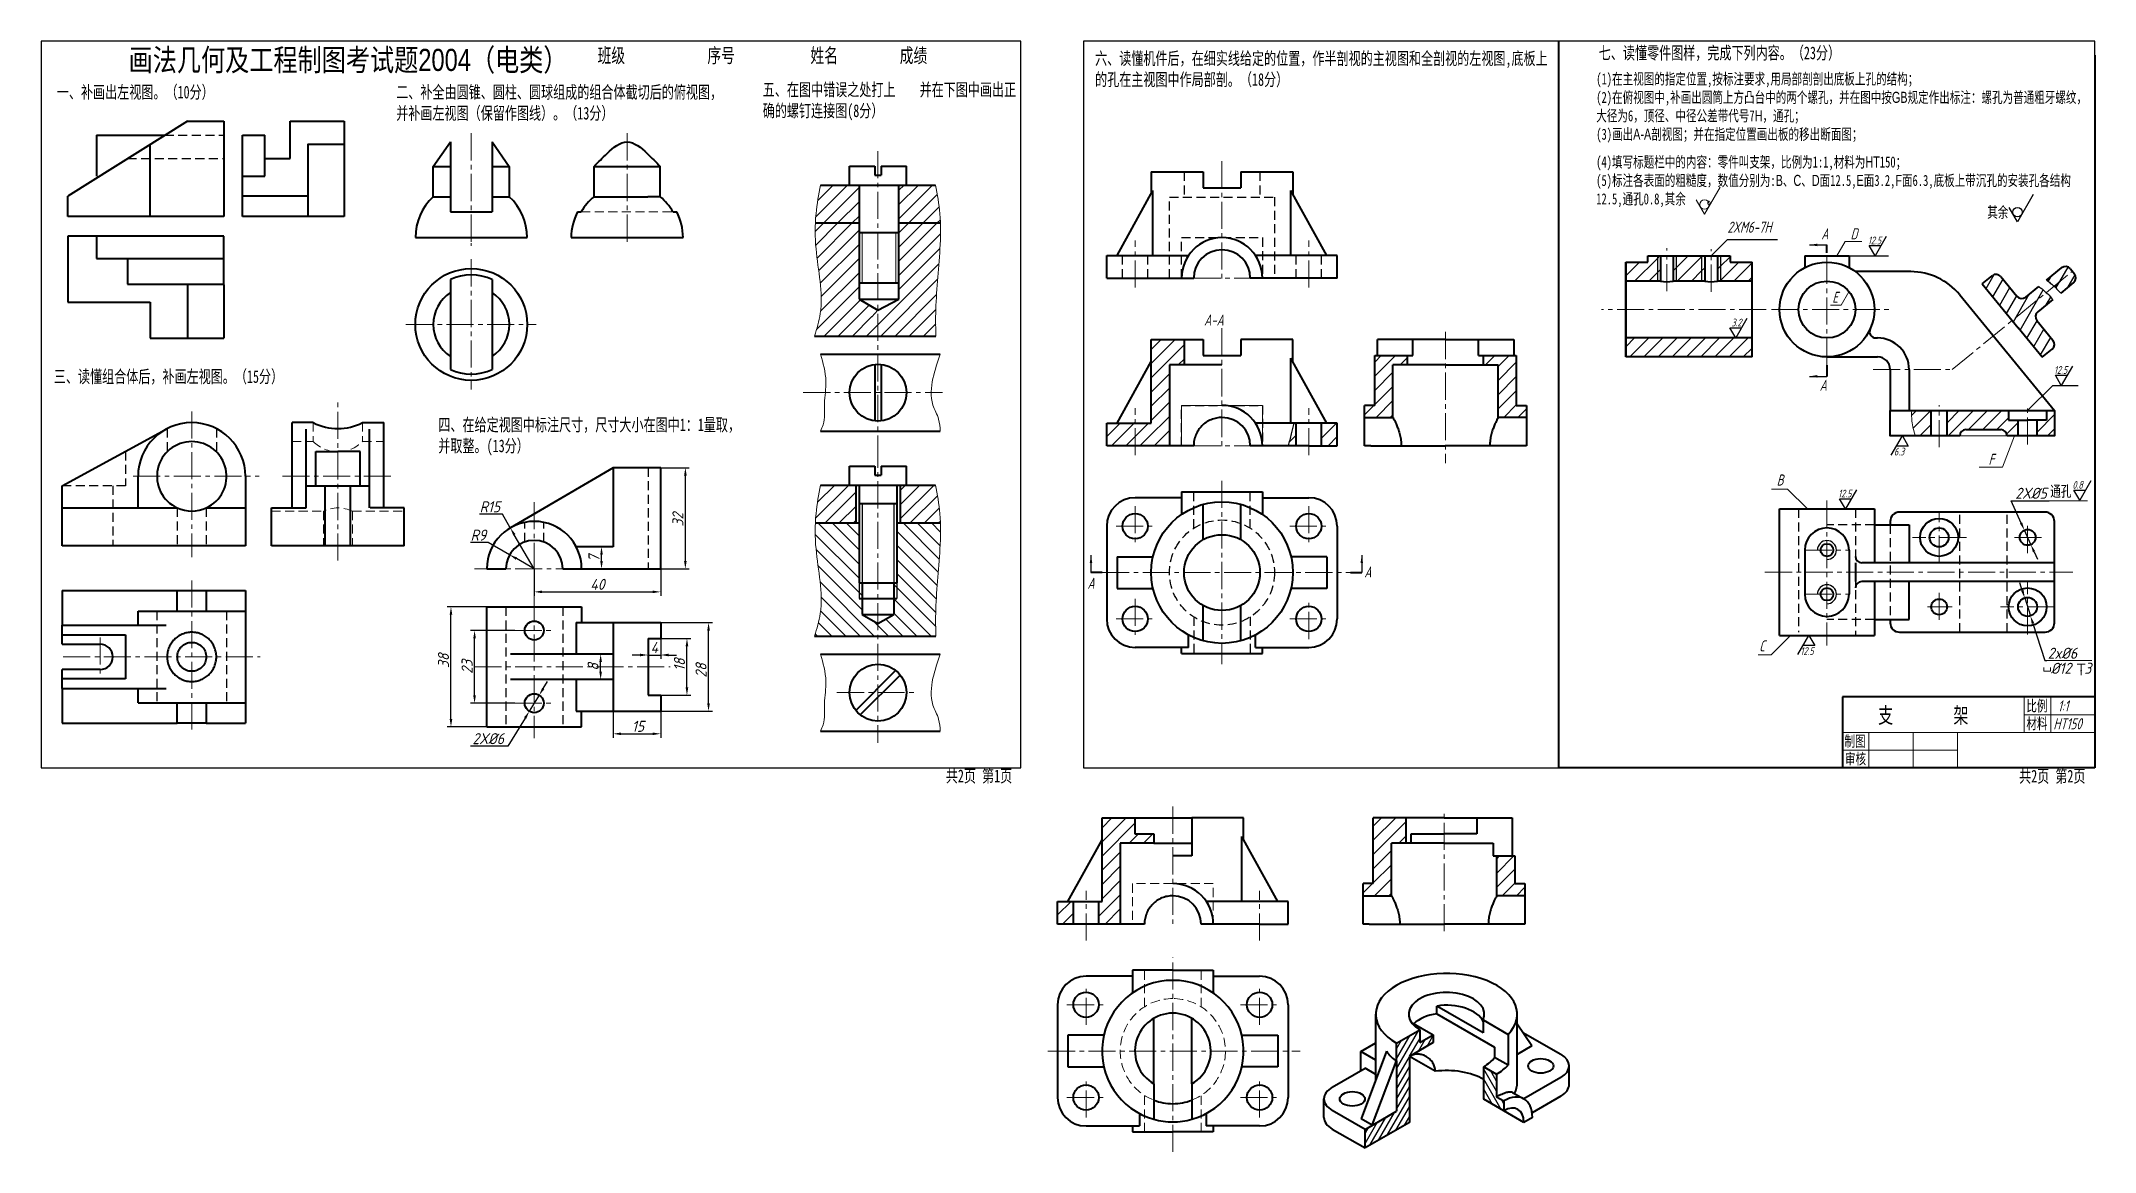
# Model space of a CAD drawing. Header units: millimetres. Extents: x 0 to 650, y -122 to 230.
import ezdxf

# ---------------------------------------------------------------- set-up
doc = ezdxf.new("R2010")
doc.units = ezdxf.units.MM
doc.header["$LTSCALE"] = 0.45
doc.linetypes.add('CENTER2', pattern=[28.575, 19.05, -3.175, 3.175, -3.175])
doc.linetypes.add('DASHED2', pattern=[9.525, 6.35, -3.175])
for name, color, linetype, lineweight in [('尺寸', 1, 'Continuous', 13), ('文字', 7, 'Continuous', 13), ('点划线', 7, 'CENTER2', 13), ('答案中', 1, 'CENTER2', 13), ('答案粗', 1, 'Continuous', 40), ('答案虚', 6, 'DASHED2', 13), ('粗', 7, 'Continuous', 40), ('粗实线', 7, 'Continuous', 40), ('细实线', 7, 'Continuous', 13)]:
    doc.layers.add(name, color=color, linetype=linetype, lineweight=lineweight)
doc.layers.add('答细', color=1, linetype='Continuous')
doc.layers.add('虚', color=7, linetype='DASHED2')
doc.styles.get("Standard").update_dxf_attribs({"font": 'isocp.shx', "oblique": 15})
doc.styles.add('中文', font='SIMYOU.TTF', dxfattribs={"width": 0.8})
doc.styles.add('字母于数字', font='isocp.shx', dxfattribs={"width": 0.8, "oblique": 15, "height": 3.5})
doc.styles.add('汉字', font='SIMFANG.TTF', dxfattribs={"width": 0.7})
doc.dimstyles.new('机械制图', dxfattribs={"dimtxt": 3.5, "dimasz": 2.5, "dimexe": 1.25, "dimexo": 0, "dimtad": 1, "dimtoh": 1, "dimdec": 0, "dimdsep": 46, "dimtxsty": 'Standard', "dimcen": 2.5, "dimadec": 0, "dimazin": 0, "dimtfac": 1, "dimtdec": 0, "dimtmove": 0, "dimatfit": 2, "dimfxl": 0, "dimarcsym": 0})
pattern_1 = [(45, (0, -7.8748), (-2.245064, 2.245064), [])]

msp = doc.modelspace()

# ---------------------------------------------------------------- texts
at = {"layer": '文字', "oblique": 15}
for s, p in [('%%c12', (635.94, 29.73)), ('3', (646.53, 29.73))]:
    msp.add_text(s, height=3.5, dxfattribs=at).set_placement(p)
at = {"layer": '文字', "style": '汉字', "width": 0.7}
for s, p in [('共2页 第1页', (286.3, -4.57)), ('共2页 第2页', (625.92, -4.66))]:
    msp.add_text(s, height=4, dxfattribs=at).set_placement(p)
at = {"layer": '文字', "insert": (634.97, 34.5), "char_height": 3.5, "attachment_point": 7}
msp.add_mtext('2x%%c6', dxfattribs=at)
at = {"layer": '答细', "style": '字母于数字', "oblique": 15, "width": 0.8}
for s, height, p in [('2XM6-7H', 3.5, (533.61, 169.35)), ('12.5', 2.45, (578.06, 165.68)), ('3.2', 2.45, (534.86, 139.68)), ('12.5', 2.45, (636.94, 124.67)), ('6.3', 2.45, (586.29, 98.83)), ('12.5', 2.45, (568.64, 85.55)), ('0.8', 2.45, (642.79, 88.33)), ('12.5', 2.45, (556.7, 35.71)), ('1:1', 3.5, (638.18, 17.82)), ('HT150', 3.5, (636.76, 12.17))]:
    msp.add_text(s, height=height, dxfattribs=at).set_placement(p)
at = {"layer": '答细', "style": '汉字', "width": 0.7}
msp.add_text('支        架', height=5, dxfattribs=at).set_placement((581.3, 14.09))
at = {"layer": '答细', "insert": (615.84, 177.59), "char_height": 3.5, "width": 10.2182, "attachment_point": 1, "style": '汉字'}
msp.add_mtext('其余', dxfattribs=at)
at = {"layer": '细实线'}
for s, height, style, width, p in [('画法几何及工程制图考试题2004（电类）', 7, '中文', 0.8, (27.7, 220.54)), ('比例', 3.5, '汉字', 0.7, (628.22, 17.85)), ('材料', 3.5, '汉字', 0.7, (628.22, 12.26)), ('制图', 3.5, '汉字', 0.7, (570.67, 6.67)), ('审核', 3.5, '汉字', 0.7, (570.81, 1.09))]:
    msp.add_text(s, height=height, dxfattribs=dict(at, style=style, width=width)).set_placement(p)
at = {"layer": '细实线', "style": '字母于数字', "oblique": 15, "width": 0.8}
for s, p in [('A', (563.32, 167.26)), ('D', (572.56, 167.26)), ('E', (566.79, 147.14)), ('A-A', (367.99, 139.96)), ('A', (562.8, 119.34)), ('F', (616.23, 95.86)), ('B', (549.21, 89.33)), ('A', (331.09, 56.63)), ('A', (418.69, 60.23)), ('C', (543.67, 36.82))]:
    msp.add_text(s, height=3.5, dxfattribs=at).set_placement(p)
at = {"layer": '细实线', "insert": (176.1, 227.73), "char_height": 5.32, "attachment_point": 1, "style": '汉字'}
msp.add_mtext('{\\fSimHei|b0|i0|c134|p2;\\H0.8571x;班级            序号           姓名         成绩}', dxfattribs=at)
at = {"layer": '细实线', "attachment_point": 1, "style": '汉字'}
for s, insert, char_height, width in [('七、读懂零件图样，完成下列内容。（23分）', (492.9, 228.27), 4, 90.4439), ('六、读懂机件后，在细实线给定的位置，作半剖视的主视图和全剖视的左视图,底板上的孔在主视图中作局部剖。（18分）', (333.53, 226.51), 4, 144.5673), ('一、补画出左视图。（10分）', (4.99, 215.85), 4, 62.6261), ('二、补全由圆锥、圆柱、圆球组成的组合体截切后的俯视图，\\P并补画左视图（保留作图线）。（13分）', (112.39, 215.85), 4, 131.0089), ('五、在图中错误之处打上    并在下图中画出正确的螺钉连接图(8分）', (228.36, 216.63), 4, 80.9959), ('\\pt144,292.5;(1)在主视图的指定位置,按标注要求,用局部剖剖出底板上孔的结构；\\P\\ptz;(2)在俯视图中,补画出圆筒上方凸台中的两个螺孔，并在图中按{\\fArial|b0|i0|c0|p32;GB}规定作出标注：螺孔为普通粗牙螺纹，大径为6，顶径、中径公差带代号7{\\fArial|b0|i0|c0|p32;H}，通孔；\\P(3)画出{\\fArial|b0|i0|c0|p32;A-A}剖视图；并在指定位置画出板的移出断面图；', (492.11, 219.78), 3.5, 156.8492), ('(4)填写标题栏中的内容：零件叫支架，比例为1:1,材料为{\\fArial|b0|i0|c0|p32;HT}150；\\P(5)标注各表面的粗糙度，数值分别为:{\\fArial|b0|i0|c0|p32;B\\fFangSong_GB2312|b0|i0|c134|p32;、\\fArial|b0|i0|c0|p32;C\\fFangSong_GB2312|b0|i0|c134|p32;、\\fArial|b0|i0|c0|p32;D}面12.5,{\\fArial|b0|i0|c0|p32;E}面3.2,{\\fArial|b0|i0|c0|p32;F}面6.3,底板上带沉孔的安装孔各结构12.5,通孔0.8,其余    。', (492.09, 193.48), 3.5, 157.8212), ('三、读懂组合体后，补画左视图。（15分）', (4.04, 125.83), 4, 227.1103), ('四、在给定视图中标注尺寸，尺寸大小在图中1：1量取，\\P并取整。(13分）', (125.71, 110.56), 4, 227.1103), ('通孔', (635.76, 89.28), 3.5, 10.2182)]:
    msp.add_mtext(s, dxfattribs=dict(at, insert=insert, char_height=char_height, width=width))

# ---------------------------------------------------------------- blocks, each defined once
blk = doc.blocks.new('*D7')
at = {"layer": 'Defpoints', "color": 0}
for p in [(627.57, 75.18), (629.64, 70.63)]:
    blk.add_point(p, dxfattribs=at)
at = {"layer": '细实线', "color": 0, "lineweight": -2}
for p, q in [((626.54, 77.46), (623.36, 84.5)), ((623.36, 84.5), (635.4, 84.5)), ((629.64, 70.63), (627.57, 75.18)), ((630.67, 68.35), (631.7, 66.07))]:
    blk.add_line(p, q, dxfattribs=at)
at = {"layer": '细实线', "color": 0}
for points in [[(626.92, 77.63), (626.16, 77.29), (627.57, 75.18)], [(631.05, 68.52), (630.29, 68.18), (629.64, 70.63)]]:
    blk.add_solid(points, dxfattribs=at)
at = {"layer": '细实线', "color": 0, "insert": (629.69, 86.87), "char_height": 3.5, "attachment_point": 5}
blk.add_mtext('2X%%c5', dxfattribs=at)
blk = doc.blocks.new('*D8')
at = {"layer": 'Defpoints', "color": 0}
for p in [(627.69, 53.76), (629.52, 48.05)]:
    blk.add_point(p, dxfattribs=at)
at = {"layer": '细实线', "color": 0, "lineweight": -2}
for p, q in [((626.93, 56.14), (626.17, 58.53)), ((627.69, 53.76), (629.52, 48.05)), ((630.28, 45.67), (634.03, 33.97)), ((634.03, 33.97), (634.65, 33.97))]:
    blk.add_line(p, q, dxfattribs=at)
at = {"layer": '细实线', "color": 0}
for points in [[(627.33, 56.27), (626.53, 56.02), (627.69, 53.76)], [(630.68, 45.8), (629.89, 45.54), (629.52, 48.05)]]:
    blk.add_solid(points, dxfattribs=at)
blk = doc.blocks.new('深度符号')
for p, q in [((1.25, 3.5), (-1.25, 3.5)), ((0, 0), (0, 3.5)), ((0, 1.5), (0, 3.5))]:
    blk.add_line(p, q)
blk.add_solid([(0.25, 1.5), (0, 0), (-0.25, 1.5)])
blk = doc.blocks.new('*D9')
at = {"layer": 'Defpoints', "color": 0}
for p in [(156.06, 62.97), (196.06, 62.97), (196.06, 55.67)]:
    blk.add_point(p, dxfattribs=at)
at = {"layer": '尺寸', "color": 0, "lineweight": -2}
for p, q in [((156.06, 62.97), (156.06, 54.42)), ((196.06, 62.97), (196.06, 54.42)), ((158.56, 55.67), (193.56, 55.67))]:
    blk.add_line(p, q, dxfattribs=at)
at = {"layer": '尺寸', "color": 0}
for points in [[(158.56, 56.09), (158.56, 55.26), (156.06, 55.67)], [(193.56, 56.09), (193.56, 55.26), (196.06, 55.67)]]:
    blk.add_solid(points, dxfattribs=at)
at = {"layer": '尺寸', "color": 0, "insert": (176.06, 58.05), "char_height": 3.5, "attachment_point": 5}
blk.add_mtext('40', dxfattribs=at)
blk = doc.blocks.new('*D10')
at = {"layer": 'Defpoints', "color": 0}
for p in [(148.24, 67.43), (156.06, 62.97)]:
    blk.add_point(p, dxfattribs=at)
at = {"layer": '尺寸', "color": 0, "lineweight": -2}
for p, q in [((141.52, 71.26), (135.84, 71.26)), ((148.24, 67.43), (141.52, 71.26)), ((156.06, 62.97), (150.41, 66.19))]:
    blk.add_line(p, q, dxfattribs=at)
at = {"layer": '尺寸', "color": 0}
blk.add_solid([(150.62, 66.55), (150.21, 65.83), (148.24, 67.43)], dxfattribs=at)
at = {"layer": '尺寸', "color": 0, "insert": (138.37, 73.63), "char_height": 3.5, "attachment_point": 5}
blk.add_mtext('R9', dxfattribs=at)
blk = doc.blocks.new('*D11')
at = {"layer": 'Defpoints', "color": 0}
for p in [(148.48, 75.92), (156.06, 62.97)]:
    blk.add_point(p, dxfattribs=at)
at = {"layer": '尺寸', "color": 0, "lineweight": -2}
for p, q in [((145.96, 80.23), (138.71, 80.23)), ((148.48, 75.92), (145.96, 80.23)), ((156.06, 62.97), (149.75, 73.76))]:
    blk.add_line(p, q, dxfattribs=at)
at = {"layer": '尺寸', "color": 0}
blk.add_solid([(150.1, 73.97), (149.39, 73.55), (148.48, 75.92)], dxfattribs=at)
at = {"layer": '尺寸', "color": 0, "insert": (142.02, 82.61), "char_height": 3.5, "attachment_point": 5}
blk.add_mtext('R15', dxfattribs=at)
blk = doc.blocks.new('*D12')
at = {"layer": 'Defpoints', "color": 0}
for p in [(137.17, 43.43), (149.87, 43.43), (149.87, 20.43)]:
    blk.add_point(p, dxfattribs=at)
at = {"layer": '尺寸', "color": 0, "lineweight": -2}
for p, q in [((149.87, 43.43), (135.92, 43.43)), ((137.17, 22.93), (137.17, 40.93)), ((149.87, 20.43), (135.92, 20.43))]:
    blk.add_line(p, q, dxfattribs=at)
at = {"layer": '尺寸', "color": 0}
for points in [[(136.75, 40.93), (137.59, 40.93), (137.17, 43.43)], [(136.75, 22.93), (137.59, 22.93), (137.17, 20.43)]]:
    blk.add_solid(points, dxfattribs=at)
at = {"layer": '尺寸', "color": 0, "insert": (134.79, 31.93), "char_height": 3.5, "attachment_point": 5, "rotation": 90}
blk.add_mtext('23', dxfattribs=at)
blk = doc.blocks.new('*D13')
at = {"layer": 'Defpoints', "color": 0}
for p in [(129.7, 50.93), (141.06, 50.93), (141.06, 12.93)]:
    blk.add_point(p, dxfattribs=at)
at = {"layer": '尺寸', "color": 0, "lineweight": -2}
for p, q in [((141.06, 50.93), (128.45, 50.93)), ((129.7, 15.43), (129.7, 48.43)), ((141.06, 12.93), (128.45, 12.93))]:
    blk.add_line(p, q, dxfattribs=at)
at = {"layer": '尺寸', "color": 0}
for points in [[(129.29, 48.43), (130.12, 48.43), (129.7, 50.93)], [(129.29, 15.43), (130.12, 15.43), (129.7, 12.93)]]:
    blk.add_solid(points, dxfattribs=at)
at = {"layer": '尺寸', "color": 0, "insert": (127.33, 33.85), "char_height": 3.5, "attachment_point": 5, "rotation": 90}
blk.add_mtext('38', dxfattribs=at)
blk = doc.blocks.new('*D14')
at = {"layer": 'Defpoints', "color": 0}
for p in [(157.63, 22.99), (154.49, 17.87)]:
    blk.add_point(p, dxfattribs=at)
at = {"layer": '尺寸', "color": 0, "lineweight": -2}
for p, q in [((158.93, 25.12), (160.24, 27.25)), ((157.63, 22.99), (154.49, 17.87)), ((153.19, 15.74), (147.73, 6.84)), ((147.73, 6.84), (135.87, 6.84))]:
    blk.add_line(p, q, dxfattribs=at)
at = {"layer": '尺寸', "color": 0}
for points in [[(158.58, 25.34), (159.29, 24.9), (157.63, 22.99)], [(152.83, 15.96), (153.54, 15.52), (154.49, 17.87)]]:
    blk.add_solid(points, dxfattribs=at)
at = {"layer": '尺寸', "color": 0, "insert": (141.49, 9.21), "char_height": 3.5, "attachment_point": 5}
blk.add_mtext('2X%%c6', dxfattribs=at)
blk = doc.blocks.new('*D15')
at = {"layer": 'Defpoints', "color": 0}
for p in [(181.06, 17.93), (196.06, 17.93), (196.06, 10.75)]:
    blk.add_point(p, dxfattribs=at)
at = {"layer": '尺寸', "color": 0, "lineweight": -2}
for p, q in [((181.06, 17.93), (181.06, 9.5)), ((196.06, 17.93), (196.06, 9.5)), ((183.56, 10.75), (193.56, 10.75))]:
    blk.add_line(p, q, dxfattribs=at)
at = {"layer": '尺寸', "color": 0}
for points in [[(183.56, 11.16), (183.56, 10.33), (181.06, 10.75)], [(193.56, 11.16), (193.56, 10.33), (196.06, 10.75)]]:
    blk.add_solid(points, dxfattribs=at)
at = {"layer": '尺寸', "color": 0, "insert": (188.88, 13.12), "char_height": 3.5, "attachment_point": 5}
blk.add_mtext('15', dxfattribs=at)
blk = doc.blocks.new('*D16')
at = {"layer": 'Defpoints', "color": 0}
for p in [(196.06, 40.93), (204.38, 40.93), (196.06, 22.93)]:
    blk.add_point(p, dxfattribs=at)
at = {"layer": '尺寸', "color": 0, "lineweight": -2}
for p, q in [((196.06, 40.93), (205.63, 40.93)), ((204.38, 25.43), (204.38, 38.43)), ((196.06, 22.93), (205.63, 22.93))]:
    blk.add_line(p, q, dxfattribs=at)
at = {"layer": '尺寸', "color": 0}
for points in [[(203.96, 38.43), (204.79, 38.43), (204.38, 40.93)], [(203.96, 25.43), (204.79, 25.43), (204.38, 22.93)]]:
    blk.add_solid(points, dxfattribs=at)
at = {"layer": '尺寸', "color": 0, "insert": (202, 32.62), "char_height": 3.5, "attachment_point": 5, "rotation": 90}
blk.add_mtext('18', dxfattribs=at)
blk = doc.blocks.new('*D17')
at = {"layer": 'Defpoints', "color": 0}
for p in [(196.06, 45.93), (211.21, 45.93), (196.06, 17.93)]:
    blk.add_point(p, dxfattribs=at)
at = {"layer": '尺寸', "color": 0, "lineweight": -2}
for p, q in [((196.06, 45.93), (212.46, 45.93)), ((211.21, 20.43), (211.21, 43.43)), ((196.06, 17.93), (212.46, 17.93))]:
    blk.add_line(p, q, dxfattribs=at)
at = {"layer": '尺寸', "color": 0}
for points in [[(210.79, 43.43), (211.63, 43.43), (211.21, 45.93)], [(210.79, 20.43), (211.63, 20.43), (211.21, 17.93)]]:
    blk.add_solid(points, dxfattribs=at)
at = {"layer": '尺寸', "color": 0, "insert": (208.83, 30.78), "char_height": 3.5, "attachment_point": 5, "rotation": 90}
blk.add_mtext('28', dxfattribs=at)
blk = doc.blocks.new('*D18')
at = {"layer": 'Defpoints', "color": 0}
for p in [(192.06, 40.93), (196.06, 40.93), (196.06, 35.68)]:
    blk.add_point(p, dxfattribs=at)
at = {"layer": '尺寸', "color": 0, "lineweight": -2}
for p, q in [((192.06, 40.93), (192.06, 34.43)), ((196.06, 40.93), (196.06, 34.43)), ((189.56, 35.68), (187.06, 35.68)), ((192.06, 35.68), (196.06, 35.68)), ((198.56, 35.68), (201.06, 35.68))]:
    blk.add_line(p, q, dxfattribs=at)
at = {"layer": '尺寸', "color": 0}
for points in [[(189.56, 36.1), (189.56, 35.27), (192.06, 35.68)], [(198.56, 36.1), (198.56, 35.27), (196.06, 35.68)]]:
    blk.add_solid(points, dxfattribs=at)
at = {"layer": '尺寸', "color": 0, "insert": (194.06, 38.06), "char_height": 3.5, "attachment_point": 5}
blk.add_mtext('4', dxfattribs=at)
blk = doc.blocks.new('*D19')
at = {"layer": 'Defpoints', "color": 0}
for p in [(177.34, 69.97), (181.06, 69.97), (178.23, 62.97)]:
    blk.add_point(p, dxfattribs=at)
at = {"layer": '尺寸', "color": 0, "lineweight": -2}
for p, q in [((181.06, 69.97), (176.09, 69.97)), ((177.34, 65.47), (177.34, 67.47)), ((178.23, 62.97), (176.09, 62.97))]:
    blk.add_line(p, q, dxfattribs=at)
at = {"layer": '尺寸', "color": 0}
for points in [[(176.93, 67.47), (177.76, 67.47), (177.34, 69.97)], [(176.93, 65.47), (177.76, 65.47), (177.34, 62.97)]]:
    blk.add_solid(points, dxfattribs=at)
at = {"layer": '尺寸', "color": 0, "insert": (174.97, 66.26), "char_height": 3.5, "attachment_point": 5, "rotation": 90}
blk.add_mtext('7', dxfattribs=at)
blk = doc.blocks.new('*D20')
at = {"layer": 'Defpoints', "color": 0}
for p in [(196.06, 94.97), (203.88, 94.97), (196.06, 62.97)]:
    blk.add_point(p, dxfattribs=at)
at = {"layer": '尺寸', "color": 0, "lineweight": -2}
for p, q in [((196.06, 94.97), (205.13, 94.97)), ((203.88, 65.47), (203.88, 92.47)), ((196.06, 62.97), (205.13, 62.97))]:
    blk.add_line(p, q, dxfattribs=at)
at = {"layer": '尺寸', "color": 0}
for points in [[(203.46, 92.47), (204.3, 92.47), (203.88, 94.97)], [(203.46, 65.47), (204.3, 65.47), (203.88, 62.97)]]:
    blk.add_solid(points, dxfattribs=at)
at = {"layer": '尺寸', "color": 0, "insert": (201.51, 78.53), "char_height": 3.5, "attachment_point": 5, "rotation": 90}
blk.add_mtext('32', dxfattribs=at)
blk = doc.blocks.new('*D21')
at = {"layer": 'Defpoints', "color": 0}
for p in [(177.06, 35.93), (181.06, 35.93), (181.06, 27.93)]:
    blk.add_point(p, dxfattribs=at)
at = {"layer": '尺寸', "color": 0, "lineweight": -2}
for p, q in [((181.06, 35.93), (175.81, 35.93)), ((177.06, 30.43), (177.06, 33.43)), ((181.06, 27.93), (175.81, 27.93))]:
    blk.add_line(p, q, dxfattribs=at)
at = {"layer": '尺寸', "color": 0}
for points in [[(176.64, 33.43), (177.48, 33.43), (177.06, 35.93)], [(176.64, 30.43), (177.48, 30.43), (177.06, 27.93)]]:
    blk.add_solid(points, dxfattribs=at)
at = {"layer": '尺寸', "color": 0, "insert": (174.68, 31.93), "char_height": 3.5, "attachment_point": 5, "rotation": 90}
blk.add_mtext('8', dxfattribs=at)

# ---------------------------------------------------------------- dimensions: what is measured, and where the dimension line sits
at = {"layer": '尺寸'}
for base, p1, p2, picture, middle in [((203.88, 94.97), (196.06, 62.97), (196.06, 94.97), '*D20', (203.88, 78.53)), ((177.34, 69.97), (178.23, 62.97), (181.06, 69.97), '*D19', (177.34, 66.26)), ((129.7, 50.93), (141.06, 12.93), (141.06, 50.93), '*D13', (129.7, 33.85)), ((211.21, 45.93), (196.06, 17.93), (196.06, 45.93), '*D17', (211.21, 30.78)), ((137.17, 43.43), (149.87, 20.43), (149.87, 43.43), '*D12', (137.17, 31.93)), ((204.38, 40.93), (196.06, 22.93), (196.06, 40.93), '*D16', (204.38, 32.62)), ((177.06, 35.93), (181.06, 27.93), (181.06, 35.93), '*D21', (177.06, 31.93))]:
    dim = msp.add_linear_dim(base=base, p1=p1, p2=p2, angle=90, dimstyle='机械制图', dxfattribs=at)
    dim.commit()
    dim.dimension.update_dxf_attribs({"geometry": picture, "text_midpoint": middle, "dimtype": 160})
for mpoint, picture, middle in [((148.48, 75.92), '*D11', (142.02, 80.23)), ((148.24, 67.43), '*D10', (138.37, 71.26))]:
    dim = msp.add_radius_dim(center=(156.06, 62.97), mpoint=mpoint, dimstyle='机械制图', dxfattribs=at)
    dim.commit()
    dim.dimension.update_dxf_attribs({"geometry": picture, "text_midpoint": middle, "dimtype": 164})
dim = msp.add_linear_dim(base=(196.06, 55.67), p1=(156.06, 62.97), p2=(196.06, 62.97), dimstyle='机械制图', dxfattribs=at)
dim.commit()
dim.dimension.update_dxf_attribs({"geometry": '*D9', "text_midpoint": (176.06, 58.05)})
for base, p1, p2, picture, middle in [((196.06, 35.68), (192.06, 40.93), (196.06, 40.93), '*D18', (194.06, 35.68)), ((196.06, 10.75), (181.06, 17.93), (196.06, 17.93), '*D15', (188.88, 10.75))]:
    dim = msp.add_linear_dim(base=base, p1=p1, p2=p2, dimstyle='机械制图', dxfattribs=at)
    dim.commit()
    dim.dimension.update_dxf_attribs({"geometry": picture, "text_midpoint": middle, "dimtype": 160})
dim = msp.add_diameter_dim_2p(p1=(157.63, 22.99), p2=(154.49, 17.87), text='2X%%c6', dimstyle='机械制图', dxfattribs=at)
dim.commit()
dim.dimension.update_dxf_attribs({"geometry": '*D14', "text_midpoint": (141.49, 6.84), "dimtype": 163})
at = {"layer": '细实线'}
for p1, p2, text, picture, middle in [((629.64, 70.63), (627.57, 75.18), '2X%%c5', '*D7', (629.69, 84.5)), ((627.69, 53.76), (629.52, 48.05), ' ', '*D8', (634.22, 33.38))]:
    dim = msp.add_diameter_dim_2p(p1=p1, p2=p2, text=text, dimstyle='机械制图', dxfattribs=at)
    dim.commit()
    dim.dimension.update_dxf_attribs({"geometry": picture, "text_midpoint": middle, "dimtype": 163})

# ---------------------------------------------------------------- hatches: boundary and pattern name
at = {"layer": '答细'}
h = msp.add_hatch(dxfattribs=at)
h.set_pattern_fill('ANSI31', color=256, angle=15, style=0)
edge = h.paths.add_edge_path()
edge.add_spline(control_points=[(634.5, 150.38), (634.07, 150.78), (633.31, 151.46), (632.5, 152.08), (632.15, 152.34)], knot_values=[1.494569, 1.494569, 1.494569, 1.494569, 3.255544, 4.555647, 4.555647, 4.555647, 4.555647], degree=3, periodic=0)
edge.add_line((632.15, 152.34), (628.05, 148.98))
edge.add_arc((626.78, 150.53), 2, 219.28941, 309.28941, ccw=False)
edge.add_line((625.24, 149.26), (620.17, 155.45))
edge.add_arc((618.62, 154.18), 2, 39.28941, 129.28941)
edge.add_line((617.35, 155.73), (614.26, 153.2))
edge.add_line((614.26, 153.2), (623.76, 141.59))
edge.add_line((623.76, 141.59), (634.5, 150.38))
edge = h.paths.add_edge_path()
edge.add_arc((633.12, 142.79), 2, 129.28941, 219.28941, ccw=False)
edge.add_line((631.85, 144.33), (636.62, 148.24))
edge.add_spline(control_points=[(636.62, 148.24), (635.93, 148.97), (635.23, 149.69), (634.5, 150.38)], knot_values=[4.555647, 4.555647, 4.555647, 4.555647, 7.566191, 7.566191, 7.566191, 7.566191], degree=3, periodic=0)
edge.add_line((634.5, 150.38), (623.76, 141.59))
edge.add_line((623.76, 141.59), (625.66, 139.27))
edge.add_line((625.66, 139.27), (633.26, 129.98))
edge.add_line((633.26, 129.98), (636.35, 132.51))
edge.add_arc((635.09, 134.06), 2, 309.28941, 399.28941)
edge.add_line((636.63, 135.33), (631.57, 141.52))
edge = h.paths.add_edge_path()
edge.add_line((642.77, 157.15), (642.14, 157.92))
edge.add_arc((640.59, 156.66), 2, 39.28941, 129.28941)
edge.add_line((639.33, 158.2), (635.6, 155.15))
edge.add_line((635.6, 155.15), (634.69, 154.25))
edge.add_spline(control_points=[(634.69, 154.25), (635.07, 153.98), (635.84, 153.38), (636.58, 152.74), (636.95, 152.39)], knot_values=[1.408167, 1.408167, 1.408167, 1.408167, 2.794671, 4.342467, 4.342467, 4.342467, 4.342467], degree=3, periodic=0)
edge.add_line((636.95, 152.39), (642.77, 157.15))
edge = h.paths.add_edge_path()
edge.add_arc((641.86, 155.11), 2, 334.04264, 399.28941)
edge.add_line((643.41, 156.38), (642.77, 157.15))
edge.add_line((642.77, 157.15), (638.97, 154.04))
edge.add_line((638.97, 154.04), (637.14, 152.21))
edge.add_spline(control_points=[(637.14, 152.21), (637.81, 151.58), (638.45, 150.92), (639.09, 150.26)], knot_values=[4.602786, 4.602786, 4.602786, 4.602786, 7.355362, 7.355362, 7.355362, 7.355362], degree=3, periodic=0)
edge.add_line((639.09, 150.26), (642.35, 152.93))
edge.add_line((642.35, 152.93), (643.66, 154.23))
h = msp.add_hatch(dxfattribs=at)
h.set_pattern_fill('ANSI31', color=256, style=0)
edge = h.paths.add_edge_path()
edge.add_line((397.14, 109.1), (396.49, 109.1))
edge.add_spline(control_points=[(396.49, 109.1), (396.24, 107.95), (395.7, 105.54), (395.05, 103.15), (394.7, 101.9)], knot_values=[2.608847, 2.608847, 2.608847, 2.608847, 6.132659, 10.030284, 10.030284, 10.030284, 10.030284], degree=3, periodic=0)
edge.add_line((394.7, 101.9), (397.14, 101.9))
edge.add_line((397.14, 101.9), (397.14, 109.1))
h.paths.add_polyline_path([(410.14, 109.1), (405.14, 109.1), (405.14, 101.9), (410.14, 101.9)])
h = msp.add_hatch(dxfattribs=at)
h.set_pattern_fill('ANSI31', color=256, style=0)
edge = h.paths.add_edge_path()
edge.add_line((257.83, 89.48), (246.66, 89.48))
edge.add_spline(control_points=[(246.66, 89.48), (246.09, 86.47), (245.34, 82.49), (245.06, 78.46), (245.01, 77.48)], knot_values=[0, 0, 0, 0, 9.155424, 12.128312, 12.128312, 12.128312, 12.128312], degree=3, periodic=0)
edge.add_line((245.01, 77.48), (257.83, 77.48))
edge.add_line((257.83, 77.48), (257.83, 89.48))
edge = h.paths.add_edge_path()
edge.add_spline(control_points=[(284.61, 77.48), (284.58, 78.46), (284.34, 82.49), (283.57, 86.47), (282.99, 89.48)], knot_values=[0, 0, 0, 0, 2.968868, 12.124292, 12.124292, 12.124292, 12.124292], degree=3, periodic=0)
edge.add_line((282.99, 89.48), (271.83, 89.48))
edge.add_line((271.83, 89.48), (271.83, 77.48))
edge.add_line((271.83, 77.48), (284.61, 77.48))
h = msp.add_hatch(dxfattribs=at)
h.set_pattern_fill('ANSI31', color=256, angle=90, style=0)
edge = h.paths.add_edge_path()
edge.add_line((258.83, 77.48), (245.01, 77.48))
edge.add_spline(control_points=[(245.01, 77.48), (244.89, 74.76), (245.17, 65.17), (248.19, 53.02), (245.49, 44.04), (244.78, 41.67)], knot_values=[12.128312, 12.128312, 12.128312, 12.128312, 20.293204, 40.830332, 48.178237, 48.178237, 48.178237, 48.178237], degree=3, periodic=0)
edge.add_line((244.78, 41.67), (264.83, 41.67))
edge.add_line((264.83, 41.67), (264.83, 45.63))
edge.add_line((264.83, 45.63), (259.83, 48.52))
edge.add_line((259.83, 48.52), (259.83, 53.52))
edge.add_line((259.83, 53.52), (258.83, 53.52))
edge.add_line((258.83, 53.52), (258.83, 77.48))
edge = h.paths.add_edge_path()
edge.add_spline(control_points=[(283.12, 41.67), (283.09, 44.05), (282.95, 53.28), (284.33, 65.15), (284.7, 74.76), (284.61, 77.48)], knot_values=[12.124292, 12.124292, 12.124292, 12.124292, 19.252527, 39.789655, 47.958567, 47.958567, 47.958567, 47.958567], degree=3, periodic=0)
edge.add_line((284.61, 77.48), (270.83, 77.48))
edge.add_line((270.83, 77.48), (270.83, 53.52))
edge.add_line((270.83, 53.52), (269.83, 53.52))
edge.add_line((269.83, 53.52), (269.83, 48.52))
edge.add_line((269.83, 48.52), (264.83, 45.63))
edge.add_line((264.83, 45.63), (264.83, 41.67))
edge.add_line((264.83, 41.67), (283.12, 41.67))
h.paths.add_polyline_path([(270.83, 58.52), (269.83, 58.52), (269.83, 53.52), (270.83, 53.52)], flags=17)
h.paths.add_polyline_path([(259.83, 58.52), (258.83, 58.52), (258.83, 53.52), (259.83, 53.52)], flags=17)
h = msp.add_hatch(dxfattribs=at)
h.set_pattern_fill('ANSI31', color=256, style=0)
h.paths.add_polyline_path([(341.49, -23.88), (352.13, -23.88), (352.13, -20.88), (346.13, -20.88), (346.13, -15.88), (335.73, -15.88), (335.73, -42.28), (334.66, -42.28), (334.66, -49.48), (341.49, -49.48)])
h.paths.add_polyline_path([(326.66, -42.28), (324.91, -42.28), (321.66, -42.28), (321.66, -49.48), (326.66, -49.48)])
h = msp.add_hatch(dxfattribs=at)
h.set_pattern_fill('ANSI31', color=256, style=0)
h.paths.add_polyline_path([(431.96, -15.88), (421.56, -15.88), (421.56, -36.68), (418.36, -36.68), (418.36, -40.52), (427.32, -40.52), (427.32, -23.88), (431.96, -23.88)])
h.paths.add_polyline_path([(466.36, -27.88), (460.6, -27.88), (460.6, -40.52), (469.56, -40.52), (469.56, -36.68), (466.36, -36.68)])
h = msp.add_hatch(dxfattribs=at)
h.set_pattern_fill('ANSI31', color=256, scale=0.5, angle=15, style=0)
h.paths.add_polyline_path([(432.97, -91.34), (440.49, -87), (440.49, -84.55), (436.25, -87), (436.25, -82.92), (428.89, -87.16), (428.89, -92.8), (428.89, -108.72), (418.95, -114.46), (418.95, -120.34), (432.97, -112.25)])
h = msp.add_hatch(dxfattribs=at)
h.set_pattern_fill('ANSI31', color=256, scale=0.5, angle=75, style=0)
h.paths.add_polyline_path([(460.57, -96.96), (456.5, -94.61), (456.5, -104.93), (462.84, -108.59), (462.84, -105.45), (460.57, -104.15)])
at = {"layer": '细实线'}
h = msp.add_hatch(dxfattribs=at)
h.set_pattern_fill('ANSI31', color=256, style=0)
h.set_pattern_definition(pattern_1)
edge = h.paths.add_edge_path()
edge.add_line((258.83, 184.42), (246.66, 184.42))
edge.add_spline(control_points=[(246.66, 184.42), (246.09, 181.41), (245.34, 177.43), (245.06, 173.41), (245.01, 172.42)], knot_values=[0, 0, 0, 0, 9.155424, 12.128312, 12.128312, 12.128312, 12.128312], degree=3, periodic=0)
edge.add_line((245.01, 172.42), (258.83, 172.42))
edge.add_line((258.83, 172.42), (258.83, 184.42))
edge = h.paths.add_edge_path()
edge.add_spline(control_points=[(284.61, 172.42), (284.58, 173.41), (284.34, 177.44), (283.57, 181.41), (282.99, 184.42)], knot_values=[0, 0, 0, 0, 2.968868, 12.124292, 12.124292, 12.124292, 12.124292], degree=3, periodic=0)
edge.add_line((282.99, 184.42), (271.46, 184.42))
edge.add_line((271.46, 184.42), (271.46, 172.42))
edge.add_line((271.46, 172.42), (284.61, 172.42))
h = msp.add_hatch(dxfattribs=at)
h.set_pattern_fill('ANSI31', color=256, style=0)
h.set_pattern_definition(pattern_1)
edge = h.paths.add_edge_path()
edge.add_line((258.83, 172.42), (245.01, 172.42))
edge.add_spline(control_points=[(245.01, 172.42), (244.89, 169.7), (245.17, 160.11), (248.19, 147.97), (245.49, 138.98), (244.78, 136.62)], knot_values=[12.128312, 12.128312, 12.128312, 12.128312, 20.293204, 40.830332, 48.178237, 48.178237, 48.178237, 48.178237], degree=3, periodic=0)
edge.add_line((244.78, 136.62), (264.83, 136.62))
edge.add_line((264.83, 136.62), (264.83, 141.66))
edge.add_line((264.83, 141.66), (258.83, 145.13))
edge.add_line((258.83, 145.13), (258.83, 172.42))
edge = h.paths.add_edge_path()
edge.add_spline(control_points=[(283.12, 136.62), (283.09, 139), (282.95, 148.22), (284.33, 160.09), (284.7, 169.7), (284.61, 172.42)], knot_values=[12.124292, 12.124292, 12.124292, 12.124292, 19.252527, 39.789655, 47.958567, 47.958567, 47.958567, 47.958567], degree=3, periodic=0)
edge.add_line((284.61, 172.42), (271.46, 172.42))
edge.add_line((271.46, 172.42), (271.46, 145.13))
edge.add_line((271.46, 145.13), (264.83, 141.66))
edge.add_line((264.83, 141.66), (264.83, 136.62))
edge.add_line((264.83, 136.62), (283.12, 136.62))

# ---------------------------------------------------------------- linework, layer by layer
msp.add_lwpolyline([(0, 0), (310, 0), (310, 230), (0, 230)], close=True)
for points in [[(329.91, 0), (649.91, 0), (649.91, 230), (480.28, 230)], [(480.28, 230), (329.91, 230), (329.91, 0)]]:
    msp.add_lwpolyline(points)
at = {"layer": '文字'}
for p, q in [((633.77, 31.77), (633.77, 30.53)), ((633.77, 30.53), (635.88, 30.53)), ((635.88, 30.53), (635.88, 31.77))]:
    msp.add_line(p, q, dxfattribs=at)
at = {"layer": '点划线'}
for p, q in [((136.13, 200.8), (136.13, 166.31)), ((185.44, 200.8), (185.44, 166.31)), ((264.83, 195.14), (264.83, 99.51)), ((373.68, 192.01), (373.68, 154.41)), ((136.13, 166.02), (136.13, 165.24)), ((346.21, 151.97), (346.21, 166.86)), ((401.14, 151.97), (401.14, 166.86)), ((565.11, 127.4), (565.11, 162.99)), ((136.13, 160.93), (136.13, 119.67)), ((604.74, 126.03), (642.77, 157.15)), ((364.72, 154.98), (382.64, 154.98)), ((545.88, 145.03), (493.77, 145.03)), ((547.54, 145.03), (585.11, 145.03)), ((115.45, 140.3), (156.65, 140.3)), ((373.68, 138.93), (373.68, 101.33)), ((444.42, 137.93), (444.42, 96.36)), ((579.74, 126.03), (604.74, 126.03)), ((241.18, 118.73), (285.25, 118.73)), ((47.68, 112.75), (47.68, 66.66)), ((93.93, 65.55), (93.93, 116.3)), ((346.21, 98.89), (346.21, 113.78)), ((401.14, 98.89), (401.14, 113.78)), ((600.61, 101.47), (600.61, 114.81)), ((628.61, 102.29), (628.61, 114.94)), ((264.83, 103.54), (264.83, 7.9)), ((364.72, 101.9), (382.64, 101.9)), ((29.14, 92.24), (69.03, 92.24)), ((373.68, 90.85), (373.68, 32.74)), ((565.11, 84.6), (565.11, 38.65)), ((156.06, 84.07), (156.06, 59.24)), ((346.21, 82.84), (346.21, 70.47)), ((401.14, 82.84), (401.14, 70.47)), ((600.61, 64.91), (600.61, 80.75)), ((340.17, 76.46), (352.29, 76.46)), ((395.1, 76.46), (407.22, 76.46)), ((609.29, 72.91), (592.18, 72.91)), ((633.05, 72.91), (623.65, 72.91)), ((628.61, 67.96), (628.61, 77.88)), ((558.11, 68.91), (572.11, 68.91)), ((47.68, 59.29), (47.68, 11.09)), ((137.17, 62.97), (165.06, 62.97)), ((335.75, 61.78), (414.39, 61.78)), ((545.49, 61.91), (642.91, 61.91)), ((628.61, 42.13), (628.61, 58.91)), ((156.06, 55.02), (156.06, 9.32)), ((346.21, 53.48), (346.21, 41.11)), ((401.14, 40.73), (401.14, 53.1)), ((558.11, 54.91), (572.11, 54.91)), ((600.61, 46.83), (600.61, 55.57)), ((340.17, 47.1), (352.29, 47.1)), ((395.1, 47.1), (407.22, 47.1)), ((604.72, 50.91), (596.88, 50.91)), ((637.11, 50.91), (619.99, 50.91)), ((18.68, 41.22), (18.68, 29.12)), ((149.87, 43.43), (162.27, 43.43)), ((7.01, 35.1), (69.31, 35.1)), ((137.17, 31.93), (199.06, 31.93)), ((149.87, 20.43), (162.27, 20.43)), ((251.83, 23.79), (277.33, 23.79)), ((358.13, -121.59), (358.13, -60.02)), ((330.66, -81.37), (330.66, -69)), ((385.59, -81.37), (385.59, -69)), ((324.62, -75), (336.74, -75)), ((379.55, -75), (391.67, -75)), ((318.6, -89.68), (398.41, -89.68)), ((330.66, -110.73), (330.66, -98.36)), ((385.59, -110.73), (385.59, -98.36)), ((324.62, -104.36), (336.74, -104.36)), ((379.55, -104.36), (391.67, -104.36))]:
    msp.add_line(p, q, dxfattribs=at)
at = {"layer": '答案中'}
for p, q in [((514.44, 150.85), (514.44, 164.44)), ((528.44, 150.68), (528.44, 164.1)), ((373.68, 139.08), (373.68, 101.9)), ((76.4, 92.24), (111.84, 92.24)), ((358.13, -12.3), (358.13, -49.48)), ((330.66, -54.65), (330.66, -38.93)), ((385.59, -54.65), (385.59, -38.93))]:
    msp.add_line(p, q, dxfattribs=at)
at = {"layer": '答案中', "extrusion": (0, 1, 0)}
msp.add_line((443.96, -51.73), (443.96, -13.34), dxfattribs=at)
at = {"layer": '答案粗'}
for p, q in [((78.86, 192.81), (78.86, 204.67)), ((78.86, 204.67), (95.94, 204.67)), ((95.94, 204.67), (95.94, 174.45)), ((63.7, 174.45), (63.7, 200.17)), ((63.7, 200.17), (70.76, 200.17)), ((70.76, 187.25), (70.76, 200.17)), ((84.53, 180.96), (84.53, 197.48)), ((95.94, 197.29), (84.53, 197.29)), ((70.76, 192.81), (78.86, 192.81)), ((174.99, 180.75), (174.99, 190.32)), ((174.99, 190.32), (195.89, 190.32)), ((195.89, 180.75), (195.89, 190.32)), ((63.7, 187.25), (70.76, 187.25)), ((84.53, 180.96), (63.7, 180.96)), ((84.53, 174.45), (84.53, 180.96)), ((169.74, 175.94), (170.92, 175.94)), ((174.99, 180.75), (192.05, 180.75)), ((195.89, 180.75), (192.05, 180.75)), ((199.96, 175.94), (201.14, 175.94)), ((95.94, 174.45), (63.7, 174.45)), ((95.94, 174.45), (95.94, 174.45)), ((167.75, 167.78), (203.13, 167.78)), ((501.44, 160.03), (501.44, 130.03)), ((501.44, 130.03), (501.44, 160.03)), ((501.44, 160.03), (508.44, 160.03)), ((508.44, 160.03), (508.44, 162.03)), ((508.44, 162.03), (534.44, 162.03)), ((512.44, 162.03), (512.44, 154.03)), ((516.44, 162.03), (516.44, 154.03)), ((526.44, 162.03), (526.44, 154.03)), ((530.44, 162.03), (530.44, 154.03)), ((534.44, 162.03), (534.44, 160.03)), ((534.44, 160.03), (541.44, 160.03)), ((541.44, 130.03), (541.44, 160.03)), ((634.59, 154.33), (639.33, 158.2)), ((642.14, 157.92), (643.41, 156.38)), ((129.53, 154.54), (129.53, 150.39)), ((142.74, 154.54), (142.74, 150.39)), ((512.44, 154.03), (501.44, 154.03)), ((526.44, 154.03), (516.44, 154.03)), ((541.44, 154.03), (530.44, 154.03)), ((614.26, 153.2), (617.35, 155.73)), ((614.26, 153.2), (625.66, 139.27)), ((620.17, 155.45), (625.24, 149.26)), ((628.05, 148.98), (632.15, 152.34)), ((643.13, 153.56), (639.09, 150.26)), ((636.62, 148.24), (631.85, 144.33)), ((633.26, 129.98), (625.66, 139.27)), ((631.57, 141.52), (636.63, 135.33)), ((129.53, 130.21), (129.53, 126.06)), ((142.74, 130.21), (142.74, 126.06)), ((367.68, 130.5), (379.68, 130.5)), ((422.02, 130.5), (434.04, 130.5)), ((422.84, 130.5), (422.84, 135.5)), ((434.04, 130.5), (434.04, 135.5)), ((454.8, 130.5), (454.8, 135.5)), ((454.8, 130.5), (466.82, 130.5)), ((541.44, 136.03), (501.44, 136.03)), ((541.44, 130.03), (501.44, 130.03)), ((633.26, 129.98), (636.35, 132.51)), ((598.11, 105.03), (598.11, 113.03)), ((603.11, 105.03), (603.11, 113.03)), ((622.61, 113.03), (622.61, 110.03)), ((634.61, 113.03), (634.61, 110.03)), ((86.14, 109.24), (79.43, 109.24)), ((79.43, 82.24), (79.43, 109.24)), ((83.93, 82.24), (83.93, 107.16)), ((101.72, 109.24), (108.43, 109.24)), ((103.93, 82.24), (103.93, 107.16)), ((108.43, 82.24), (108.43, 109.24)), ((622.61, 110.03), (628.61, 110.03)), ((625.61, 105.03), (625.61, 110.03)), ((634.61, 110.03), (628.61, 110.03)), ((631.61, 105.03), (631.61, 110.03)), ((86.93, 89.24), (86.93, 100.15)), ((86.93, 100.15), (93.93, 100.15)), ((100.93, 100.15), (93.93, 100.15)), ((100.93, 89.24), (100.93, 100.15)), ((83.93, 89.24), (103.93, 89.24)), ((89.93, 70.24), (89.93, 89.24)), ((97.93, 70.24), (97.93, 89.24)), ((257.83, 89.48), (257.83, 77.48)), ((258.83, 89.48), (258.83, 77.48)), ((270.83, 89.48), (270.83, 77.48)), ((271.83, 89.48), (271.83, 77.48)), ((72.93, 70.24), (72.93, 82.24)), ((72.93, 82.24), (83.93, 82.24)), ((114.93, 82.24), (104.09, 82.24)), ((114.93, 70.24), (114.93, 82.24)), ((258.83, 83.65), (270.83, 83.65)), ((258.83, 80.81), (258.83, 58.52)), ((270.83, 80.81), (270.83, 58.52)), ((245.01, 77.48), (258.83, 77.48)), ((270.83, 77.48), (284.61, 77.48)), ((114.93, 70.24), (72.93, 70.24)), ((258.83, 58.52), (270.83, 58.52)), ((259.83, 58.52), (259.83, 48.52)), ((269.83, 58.52), (269.83, 48.52)), ((258.83, 53.52), (270.83, 53.52)), ((259.83, 48.52), (269.83, 48.52)), ((259.83, 48.52), (264.83, 45.63)), ((264.83, 45.63), (269.83, 48.52)), ((257.8, 18.17), (270.48, 30.86)), ((259.21, 16.75), (271.9, 29.44)), ((428.89, -92.8), (428.89, -108.72))]:
    msp.add_line(p, q, dxfattribs=at)
at = {"layer": '答案粗', "extrusion": (0, 1, 0)}
for p, q in [((351.28, 109.1), (351.28, 135.5)), ((351.28, 135.5), (361.68, 135.5)), ((361.68, 135.5), (367.68, 135.5)), ((361.68, 135.5), (361.68, 127.5)), ((396.08, 135.5), (379.68, 135.5)), ((379.68, 135.5), (379.68, 130.5)), ((396.08, 128.6), (396.08, 135.5)), ((422.02, 114.7), (422.02, 130.5)), ((444.42, 135.5), (422.84, 135.5)), ((432.42, 127.5), (432.42, 130.5)), ((444.42, 135.5), (454.81, 135.5)), ((454.81, 135.5), (466, 135.5)), ((456.42, 127.5), (456.42, 130.5)), ((466, 135.5), (466, 130.5)), ((466.82, 130.5), (466.82, 114.7)), ((340.46, 109.1), (351.28, 128.6)), ((373.68, 127.5), (357.04, 127.5)), ((357.04, 127.5), (357.04, 101.9)), ((406.89, 109.1), (395.51, 129.61)), ((395.51, 109.1), (395.51, 129.61)), ((444.42, 127.5), (427.78, 127.5)), ((427.78, 110.86), (427.78, 127.5)), ((444.42, 127.5), (461.06, 127.5)), ((461.06, 110.86), (461.06, 127.5)), ((418.82, 101.9), (418.82, 114.7)), ((422.02, 114.7), (418.82, 114.7)), ((418.82, 110.86), (427.78, 110.86)), ((470.02, 110.86), (461.06, 110.86)), ((466.82, 114.7), (470.02, 114.7)), ((470.02, 114.7), (470.02, 110.86)), ((470.02, 110.86), (470.02, 101.9)), ((337.21, 101.9), (337.21, 109.1)), ((337.21, 109.1), (340.46, 109.1)), ((340.46, 109.1), (351.28, 109.1)), ((401.14, 109.1), (384.26, 109.1)), ((397.14, 101.9), (397.14, 109.1)), ((410.14, 109.1), (401.14, 109.1)), ((405.14, 101.9), (405.14, 109.1)), ((410.14, 101.9), (410.14, 109.1)), ((357.04, 101.9), (337.21, 101.9)), ((364.72, 101.9), (357.04, 101.9)), ((386.48, 101.9), (382.64, 101.9)), ((401.14, 101.9), (386.48, 101.9)), ((401.14, 101.9), (410.14, 101.9)), ((420.74, 101.9), (418.82, 101.9)), ((420.74, 101.9), (429.74, 101.9)), ((429.74, 101.9), (444.42, 101.9)), ((458.44, 101.9), (444.42, 101.9)), ((470.02, 101.9), (458.44, 101.9)), ((335.73, -15.88), (346.13, -15.88)), ((335.73, -42.28), (335.73, -15.88)), ((346.13, -15.88), (346.13, -20.88)), ((346.13, -15.88), (364.13, -15.88)), ((364.13, -15.88), (364.13, -27.88)), ((380.53, -15.88), (364.13, -15.88)), ((380.53, -22.78), (380.53, -15.88)), ((421.56, -36.68), (421.56, -15.88)), ((443.96, -15.88), (421.56, -15.88)), ((431.96, -23.88), (431.96, -15.88)), ((443.96, -15.88), (454.36, -15.88)), ((454.36, -15.88), (454.36, -20.88)), ((454.36, -15.88), (465.55, -15.88)), ((465.55, -15.88), (465.55, -27.88)), ((324.91, -42.28), (335.73, -22.78)), ((341.49, -23.88), (341.49, -49.48)), ((352.13, -23.88), (341.49, -23.88)), ((346.13, -20.88), (352.13, -20.88)), ((352.13, -20.88), (352.13, -23.88)), ((352.13, -23.88), (364.13, -23.88)), ((379.96, -42.28), (379.96, -21.77)), ((391.34, -42.28), (379.96, -21.77)), ((427.32, -40.52), (427.32, -23.88)), ((443.96, -23.88), (427.32, -23.88)), ((433.57, -20.88), (443.96, -20.88)), ((433.57, -23.88), (433.57, -20.88)), ((454.36, -20.88), (443.96, -20.88)), ((443.96, -23.88), (459.49, -23.88)), ((459.49, -23.88), (459.49, -27.88)), ((364.13, -27.88), (358.13, -27.88)), ((459.49, -27.88), (460.6, -27.88)), ((460.6, -40.52), (460.6, -27.88)), ((460.6, -27.88), (466.36, -27.88)), ((466.36, -27.88), (466.36, -36.68)), ((421.56, -36.68), (418.36, -36.68)), ((418.36, -49.48), (418.36, -36.68)), ((466.36, -36.68), (469.56, -36.68)), ((469.56, -36.68), (469.56, -40.52)), ((321.66, -42.28), (324.91, -42.28)), ((321.66, -49.48), (321.66, -42.28)), ((324.91, -42.28), (335.73, -42.28)), ((326.66, -49.48), (326.66, -42.28)), ((334.66, -49.48), (334.66, -42.28)), ((385.59, -42.28), (368.71, -42.28)), ((394.59, -42.28), (385.59, -42.28)), ((394.59, -49.48), (394.59, -42.28)), ((418.36, -40.52), (427.32, -40.52)), ((469.56, -40.52), (460.6, -40.52)), ((469.56, -40.52), (469.56, -49.48)), ((341.49, -49.48), (321.66, -49.48)), ((349.17, -49.48), (341.49, -49.48)), ((370.93, -49.48), (367.09, -49.48)), ((385.59, -49.48), (370.93, -49.48)), ((385.59, -49.48), (394.59, -49.48)), ((420.28, -49.48), (418.36, -49.48)), ((420.28, -49.48), (429.28, -49.48)), ((429.28, -49.48), (443.96, -49.48)), ((457.99, -49.48), (443.96, -49.48)), ((469.56, -49.48), (457.99, -49.48))]:
    msp.add_line(p, q, dxfattribs=at)
at = {"layer": '答案粗', "extrusion": (-2.27374e-14, 1, 0)}
msp.add_line((367.68, 135.5), (367.68, 130.5), dxfattribs=at)
at = {"layer": '答案粗', "extrusion": (2.77556e-17, 0.816497, 0.57735)}
for p, q in [((441.63, -77.86), (441.63, -75.41)), ((456.32, -83.89), (441.63, -75.41)), ((441.63, -77.86), (459.95, -88.44)), ((422.33, -98.8), (422.33, -78.02)), ((428.89, -87.16), (436.25, -82.92)), ((433.56, -80.55), (440.49, -84.55)), ((436.25, -82.92), (436.25, -87)), ((456.32, -79.81), (456.32, -83.89)), ((456.32, -79.81), (464.24, -84.38)), ((464.24, -84.38), (464.24, -94.18)), ((467.13, -99.57), (467.13, -78.02)), ((471.75, -88.06), (467.13, -81.1)), ((468.89, -83.74), (480.9, -90.68)), ((417.58, -89.78), (422.33, -87.03)), ((422.33, -92.52), (417.58, -89.78)), ((417.58, -95.92), (417.58, -89.78)), ((425.76, -89.7), (417.71, -111.09)), ((428.89, -92.8), (428.89, -87.16)), ((440.49, -87), (432.97, -91.34)), ((436.25, -87), (440.49, -84.55)), ((440.49, -84.55), (440.49, -87)), ((459.95, -88.44), (459.95, -91.7)), ((471.75, -88.06), (467.13, -90.72)), ((408.57, -101.12), (418.94, -95.13)), ((422.33, -97.09), (418.94, -95.13)), ((421.25, -113.13), (428.89, -92.8)), ((432.97, -91.34), (432.97, -112.25)), ((441.15, -96.07), (432.97, -91.34)), ((456.5, -104.93), (456.5, -94.61)), ((456.5, -94.61), (460.57, -96.96)), ((464.24, -94.18), (459.95, -91.7)), ((460.57, -96.96), (460.57, -104.15)), ((483.54, -100.23), (483.54, -94.35)), ((465.62, -102.73), (469.24, -104.82)), ((480.9, -98.03), (469.19, -104.79)), ((480.9, -103.91), (471.78, -109.17)), ((405.93, -110.67), (405.93, -104.79)), ((418.95, -114.46), (408.57, -108.47)), ((418.95, -114.46), (428.89, -108.72)), ((462.84, -108.59), (456.5, -104.93)), ((460.57, -104.15), (462.84, -105.45)), ((462.84, -105.45), (462.84, -108.59)), ((469.17, -112.25), (462.84, -108.59)), ((408.57, -114.35), (418.95, -120.34)), ((421.25, -113.13), (417.71, -111.09)), ((432.97, -112.25), (418.95, -120.34)), ((418.95, -120.34), (418.95, -114.46)), ((471.89, -110.68), (469.17, -112.25))]:
    msp.add_line(p, q, dxfattribs=at)
at = {"layer": '答案粗'}
for centre in [(565.11, 68.91), (565.11, 54.91)]:
    msp.add_circle(centre, 2, dxfattribs=at)
for centre, radius, start, end in [((185.44, 167.78), 17.69, 152.55749, 180), ((185.44, 167.78), 16.65, 128.88337, 150.68642), ((185.44, 167.78), 16.65, 29.31358, 51.11663), ((185.44, 167.78), 17.69, 0, 27.44251), ((136.13, 140.3), 15.7, 65.11511, 114.88489), ((618.62, 154.18), 2, 39.28941, 129.28941), ((640.59, 156.66), 2, 39.28941, 129.28941), ((641.86, 155.11), 2, 309.28941, 39.28941), ((514.44, 162.81), 9, 257.16041, 282.83959), ((528.44, 162.81), 9, 257.16041, 282.83959), ((626.78, 150.53), 2, 219.28941, 309.28941), ((633.12, 142.79), 2, 129.28941, 219.28941), ((635.09, 134.06), 2, 309.28941, 39.28941), ((136.13, 140.3), 15.7, 245.11511, 294.88489), ((373.68, 101.9), 12.8, 0, 90), ((373.68, 101.9), 8.96, 0, 90), ((93.93, 124.35), 17, 242.72346, 297.27654), ((358.13, -49.48), 12.8, 0, 90), ((358.13, -49.48), 8.96, 0, 90)]:
    msp.add_arc(centre, radius, start, end, dxfattribs=at)
for centre, major_axis, ratio, start_param, end_param in [((444.73, -78.02), (22.4, 0), 0.57735, 5.768955, 10.210176), ((444.73, -78.02), (12, 0), 0.57735, 6.021386, 10.210176), ((444.73, -84.55), (12, 0), 0.57735, 1.832596, 2.608875), ((444.73, -82.1), (12, 0), 0.57735, 0.261799, 1.832596), ((444.73, -50.68), (14.54, 42.71), 0.398885, 2.837694, 3.062805), ((474.54, -94.35), (9, 0), 0.57735, 5.497787, 7.068583), ((444.73, -105.45), (16.64, 0), 0.57735, 0.785398, 1.787584), ((444.73, -87.82), (16.64, 0), 0.57735, 5.497787, 5.866673), ((444.73, -87.82), (22.4, 0), 0.57735, 5.497787, 5.768955), ((414.93, -104.79), (9, 0), 0.57735, 2.356194, 3.926991), ((462.84, -115.9), (6.4, 11.09), 0.57735, 5.497787, 7.068583), ((444.73, -99.57), (22.4, 0), 0.57735, 6.006088, 6.283185), ((474.54, -100.23), (9, 0), 0.57735, 5.497787, 6.283185), ((462.84, -115.9), (4.48, 7.76), 0.57735, 5.497787, 7.068583), ((414.93, -110.67), (9, 0), 0.57735, 3.141593, 3.926991)]:
    msp.add_ellipse(centre, major_axis=major_axis, ratio=ratio, start_param=start_param, end_param=end_param, dxfattribs=at)
for centre in [(474.54, -94.35), (414.93, -104.79)]:
    msp.add_ellipse(centre, major_axis=(4, 0), ratio=0.57735, dxfattribs=at)
msp.add_spline([(174.99, 190.32), (179.11, 194.44), (185.44, 198.1), (191.77, 194.46), (195.89, 190.32)], degree=3, dxfattribs=at)
for points, knots in [([(373.68, 110.86), (373.1, 110.86), (372.51, 110.8), (371.34, 110.57), (370.76, 110.4), (369.66, 109.93), (369.14, 109.65), (368.17, 109), (367.73, 108.63), (366.95, 107.84), (366.58, 107.4), (365.93, 106.44), (365.64, 105.91), (365.18, 104.81), (365.01, 104.24), (364.77, 103.07), (364.72, 102.48), (364.72, 101.9)], [13.828794, 13.828794, 13.828794, 13.828794, 15.554067, 15.554067, 17.27934, 17.27934, 19.004613, 19.004613, 20.729886, 20.729886, 22.461811, 22.461811, 24.193737, 24.193737, 25.925662, 25.925662, 27.657587, 27.657587, 27.657587, 27.657587]), ([(427.78, 110.86), (427.78, 110.86), (427.81, 110.8), (427.94, 110.57), (428.03, 110.4), (428.26, 109.93), (428.4, 109.65), (428.71, 109), (428.87, 108.63), (429.2, 107.84), (429.37, 107.4), (429.69, 106.44), (429.85, 105.91), (430.11, 104.81), (430.22, 104.24), (430.36, 103.07), (430.4, 102.48), (430.4, 101.9)], [13.828794, 13.828794, 13.828794, 13.828794, 15.554067, 15.554067, 17.27934, 17.27934, 19.004613, 19.004613, 20.729886, 20.729886, 22.461811, 22.461811, 24.193737, 24.193737, 25.925662, 25.925662, 27.657587, 27.657587, 27.657587, 27.657587]), ([(461.06, 110.86), (461.06, 110.86), (461.03, 110.8), (460.91, 110.57), (460.82, 110.4), (460.58, 109.93), (460.44, 109.65), (460.13, 109), (459.97, 108.63), (459.65, 107.84), (459.48, 107.4), (459.15, 106.44), (459, 105.91), (458.73, 104.81), (458.63, 104.24), (458.48, 103.07), (458.44, 102.48), (458.44, 101.9)], [-13.828794, -13.828794, -13.828794, -13.828794, -12.10352, -12.10352, -10.378247, -10.378247, -8.652974, -8.652974, -6.927701, -6.927701, -5.195776, -5.195776, -3.463851, -3.463851, -1.731925, -1.731925, 0, 0, 0, 0]), ([(358.13, -40.52), (357.55, -40.52), (356.96, -40.58), (355.79, -40.81), (355.21, -40.98), (354.11, -41.45), (353.59, -41.73), (352.62, -42.38), (352.18, -42.75), (351.4, -43.54), (351.03, -43.98), (350.38, -44.94), (350.09, -45.47), (349.63, -46.57), (349.46, -47.14), (349.22, -48.31), (349.17, -48.9), (349.17, -49.48)], [13.828794, 13.828794, 13.828794, 13.828794, 15.554067, 15.554067, 17.27934, 17.27934, 19.004613, 19.004613, 20.729886, 20.729886, 22.461811, 22.461811, 24.193737, 24.193737, 25.925662, 25.925662, 27.657587, 27.657587, 27.657587, 27.657587]), ([(427.32, -40.52), (427.32, -40.52), (427.35, -40.58), (427.48, -40.81), (427.57, -40.98), (427.81, -41.45), (427.95, -41.73), (428.25, -42.38), (428.42, -42.75), (428.74, -43.54), (428.91, -43.98), (429.23, -44.94), (429.39, -45.47), (429.65, -46.57), (429.76, -47.14), (429.91, -48.31), (429.94, -48.9), (429.94, -49.48)], [13.828794, 13.828794, 13.828794, 13.828794, 15.554067, 15.554067, 17.27934, 17.27934, 19.004613, 19.004613, 20.729886, 20.729886, 22.461811, 22.461811, 24.193737, 24.193737, 25.925662, 25.925662, 27.657587, 27.657587, 27.657587, 27.657587]), ([(460.6, -40.52), (460.6, -40.52), (460.57, -40.58), (460.45, -40.81), (460.36, -40.98), (460.12, -41.45), (459.98, -41.73), (459.68, -42.38), (459.51, -42.75), (459.19, -43.54), (459.02, -43.98), (458.69, -44.94), (458.54, -45.47), (458.28, -46.57), (458.17, -47.14), (458.02, -48.31), (457.99, -48.9), (457.99, -49.48)], [-13.828794, -13.828794, -13.828794, -13.828794, -12.10352, -12.10352, -10.378247, -10.378247, -8.652974, -8.652974, -6.927701, -6.927701, -5.195776, -5.195776, -3.463851, -3.463851, -1.731925, -1.731925, 0, 0, 0, 0]), ([(441.15, -96.07), (441.15, -95.6), (441.09, -95.12), (440.82, -94.21), (440.62, -93.76), (440.11, -92.95), (439.8, -92.57), (439.11, -91.92), (438.72, -91.64), (437.94, -91.19), (437.51, -91), (436.62, -90.73), (436.14, -90.66), (435.2, -90.63), (434.73, -90.69), (433.81, -90.93), (433.37, -91.11), (432.97, -91.34)], [0, 0, 0, 0, 1.731925, 1.731925, 3.463851, 3.463851, 5.195776, 5.195776, 6.927701, 6.927701, 8.652974, 8.652974, 10.378247, 10.378247, 12.10352, 12.10352, 13.828794, 13.828794, 13.828794, 13.828794]), ([(460.57, -104.15), (461.16, -103.81), (461.72, -103.51), (462.77, -103.02), (463.25, -102.84), (464.11, -102.59), (464.49, -102.53), (465.13, -102.54), (465.4, -102.6), (465.62, -102.73)], [59.482361, 59.482361, 59.482361, 59.482361, 61.954468, 61.954468, 64.426574, 64.426574, 66.898681, 66.898681, 69.370788, 69.370788, 69.370788, 69.370788])]:
    msp.add_open_spline(points, degree=3, knots=knots, dxfattribs=at)
at = {"layer": '答案虚'}
for p, q in [((170.92, 175.94), (199.96, 175.94)), ((79.43, 103.24), (86.14, 103.24)), ((101.72, 103.24), (108.43, 103.24)), ((72.93, 81.24), (89.35, 81.24)), ((98.51, 81.24), (114.93, 81.24)), ((349.17, -75.66), (349.17, -64.08)), ((367.09, -75.66), (367.09, -64.08)), ((349.17, -115.28), (349.17, -103.7)), ((367.09, -115.28), (367.09, -103.7))]:
    msp.add_line(p, q, dxfattribs=at)
at = {"layer": '答案虚', "extrusion": (0, 1, 0)}
for p, q in [((360.88, 114.7), (360.88, 101.9)), ((386.48, 114.7), (360.88, 114.7)), ((386.48, 101.9), (386.48, 114.7)), ((86.14, 109.24), (86.14, 103.24)), ((101.72, 109.24), (101.72, 103.24)), ((89.35, 81.24), (89.35, 70.24)), ((98.51, 81.24), (98.51, 70.24)), ((370.93, -36.68), (345.33, -36.68)), ((345.33, -36.68), (345.33, -49.48)), ((370.93, -49.48), (370.93, -36.68))]:
    msp.add_line(p, q, dxfattribs=at)
at = {"layer": '答案虚'}
for centre, radius, start, end in [((93.93, 111), 11, 224.9065, 315.0935), ((93.93, 71.24), 11, 65.38002, 114.61998), ((358.13, -89.68), 16.64, 90, 248.86437), ((358.13, -89.68), 16.64, 291.13563, 90)]:
    msp.add_arc(centre, radius, start, end, dxfattribs=at)
at = {"layer": '答细'}
for p, q in [((625.4, 172.84), (622.8, 177.36)), ((630.34, 181.39), (625.4, 172.84)), ((528.44, 162.03), (533.61, 167.2)), ((533.61, 167.2), (549.45, 167.2)), ((580.37, 162.03), (578.5, 165.26)), ((578.5, 165.26), (582.23, 165.26)), ((583.89, 168.14), (580.37, 162.03)), ((501.44, 155.7), (505.77, 160.03)), ((504.26, 154.03), (511.44, 161.21)), ((508.75, 154.03), (511.44, 156.72)), ((511.44, 162.03), (511.44, 154.03)), ((511.44, 161.21), (512.26, 162.03)), ((511.44, 156.72), (512.44, 157.72)), ((516.44, 161.72), (516.75, 162.03)), ((516.44, 157.23), (517.44, 158.23)), ((517.44, 162.03), (517.44, 154.03)), ((517.44, 158.23), (521.24, 162.03)), ((517.73, 154.03), (525.44, 161.74)), ((522.22, 154.03), (525.44, 157.25)), ((525.44, 162.03), (525.44, 154.03)), ((525.44, 161.74), (525.73, 162.03)), ((525.44, 157.25), (526.44, 158.25)), ((530.44, 157.76), (531.44, 158.76)), ((531.44, 162.03), (531.44, 154.03)), ((531.44, 158.76), (534.44, 161.76)), ((531.44, 154.27), (537.2, 160.03)), ((535.69, 154.03), (541.44, 159.78)), ((572.11, 162.03), (584.57, 162.03)), ((531.2, 154.03), (531.44, 154.27)), ((540.18, 154.03), (541.44, 155.29)), ((634.69, 154.25), (635.6, 155.15)), ((637.14, 152.21), (638.97, 154.04)), ((642.35, 152.93), (643.66, 154.23)), ((534.37, 139.26), (538.1, 139.26)), ((536.23, 136.03), (534.37, 139.26)), ((539.76, 142.14), (536.23, 136.03)), ((351.28, 132.39), (354.39, 135.5)), ((351.28, 127.9), (358.88, 135.5)), ((351.28, 123.41), (361.68, 133.81)), ((422.02, 128.42), (424.1, 130.5)), ((422.02, 123.93), (428.59, 130.5)), ((457.02, 127.5), (460.02, 130.5)), ((461.06, 127.05), (464.51, 130.5)), ((501.44, 133.25), (504.22, 136.03)), ((502.71, 130.03), (508.71, 136.03)), ((507.2, 130.03), (513.2, 136.03)), ((511.69, 130.03), (517.69, 136.03)), ((516.18, 130.03), (522.18, 136.03)), ((520.67, 130.03), (526.67, 136.03)), ((525.16, 130.03), (531.16, 136.03)), ((529.65, 130.03), (535.65, 136.03)), ((534.14, 130.03), (540.14, 136.03)), ((538.63, 130.03), (541.44, 132.84)), ((351.28, 118.92), (357.04, 124.68)), ((359.86, 127.5), (361.68, 129.32)), ((422.02, 119.44), (427.78, 125.2)), ((430.08, 127.5), (432.42, 129.84)), ((461.06, 122.56), (466.82, 128.32)), ((461.06, 118.07), (466.82, 123.83)), ((639.25, 121.03), (637.38, 124.25)), ((637.38, 124.25), (641.11, 124.25)), ((642.77, 127.13), (639.25, 121.03)), ((351.28, 114.43), (357.04, 120.19)), ((422.02, 114.95), (427.78, 120.71)), ((461.06, 113.58), (466.82, 119.34)), ((628.61, 113.03), (636.6, 121.03)), ((636.6, 121.03), (644.57, 121.03)), ((350.21, 104.38), (357.04, 111.21)), ((351.28, 109.94), (357.04, 115.7)), ((418.82, 111.75), (421.77, 114.7)), ((422.42, 110.86), (427.78, 116.22)), ((426.91, 110.86), (427.78, 111.73)), ((462.83, 110.86), (466.82, 114.85)), ((467.32, 110.86), (470.02, 113.56)), ((591.91, 111.46), (593.48, 113.03)), ((592.4, 107.47), (597.97, 113.03)), ((603.11, 109.19), (606.95, 113.03)), ((603.44, 105.03), (611.44, 113.03)), ((609.93, 107.03), (615.93, 113.03)), ((614.42, 107.03), (620.42, 113.03)), ((618.91, 107.03), (622.61, 110.73)), ((631.61, 106.26), (637.11, 111.76)), ((337.21, 104.85), (341.46, 109.1)), ((338.75, 101.9), (342.21, 105.36)), ((342.21, 105.36), (346.21, 109.36)), ((350.44, 109.1), (343.24, 101.9)), ((350.21, 104.38), (347.73, 101.9)), ((350.21, 108.87), (350.44, 109.1)), ((352.22, 101.9), (357.04, 106.72)), ((585.44, 98.93), (588.97, 105.03)), ((588.97, 105.03), (590.83, 101.81)), ((594.46, 105.03), (598.11, 108.68)), ((622.01, 105.64), (625.61, 109.24)), ((634.87, 105.03), (637.11, 107.27)), ((356.71, 101.9), (357.04, 102.22)), ((590.83, 101.81), (587.11, 101.81)), ((570.94, 81.91), (569.08, 85.13)), ((569.08, 85.13), (572.8, 85.13)), ((574.46, 88.01), (570.94, 81.91)), ((643.23, 87.91), (646.96, 87.91)), ((645.1, 84.69), (643.23, 87.91)), ((648.62, 90.79), (645.1, 84.69)), ((259.83, 83.65), (259.83, 58.52)), ((269.83, 83.65), (269.83, 58.52)), ((258.83, 58.52), (258.83, 53.52)), ((270.83, 58.52), (270.83, 53.52)), ((555.86, 35.8), (559.38, 41.91)), ((559.38, 41.91), (561.24, 38.68)), ((561.24, 38.68), (557.52, 38.68))]:
    msp.add_line(p, q, dxfattribs=at)
msp.add_circle((625.4, 175.85), 1.51, dxfattribs=at)
for centre in [(565.11, 68.91), (565.11, 54.91)]:
    msp.add_arc(centre, 3, 270, 180, dxfattribs=at)
for points, knots in [([(632.15, 152.34), (632.5, 152.08), (634.11, 150.85), (635.53, 149.4), (636.62, 148.24)], [1.494569, 1.494569, 1.494569, 1.494569, 2.794671, 7.566191, 7.566191, 7.566191, 7.566191]), ([(634.59, 154.33), (635, 154.03), (636.61, 152.8), (638.04, 151.36), (639.09, 150.26)], [1.277067, 1.277067, 1.277067, 1.277067, 2.794671, 7.355362, 7.355362, 7.355362, 7.355362]), ([(394.7, 101.9), (395.05, 103.15), (395.7, 105.54), (396.24, 107.95), (396.49, 109.1)], [2.608847, 2.608847, 2.608847, 2.608847, 6.506472, 10.030284, 10.030284, 10.030284, 10.030284])]:
    msp.add_open_spline(points, degree=3, knots=knots, dxfattribs=at)
at = {"layer": '粗'}
for p, q in [((565.11, 162.99), (565.11, 165.48)), ((558.11, 162.03), (558.11, 158.3)), ((558.11, 162.03), (572.11, 162.03)), ((572.11, 162.03), (572.11, 158.3)), ((591.63, 157.03), (574.11, 157.03)), ((607.11, 149.7), (637.11, 113.03)), ((565.11, 130.03), (581.11, 130.03)), ((580.6, 136.03), (581.11, 136.03)), ((565.11, 127.4), (565.11, 123.88)), ((585.11, 126.03), (585.11, 113.03)), ((591.11, 126.03), (591.11, 113.03)), ((607.11, 105.03), (607.11, 105.03)), ((609.11, 107.03), (620.11, 107.03)), ((622.11, 105.03), (622.11, 105.03)), ((64.68, 82.24), (64.68, 70.24)), ((550.11, 41.91), (550.11, 81.91)), ((550.11, 81.91), (580.11, 81.91)), ((580.11, 81.91), (580.11, 64.91)), ((634.11, 80.91), (588.11, 80.91)), ((580.11, 76.91), (591.11, 76.91)), ((585.11, 77.91), (585.11, 76.91)), ((591.11, 76.91), (591.11, 64.91)), ((637.11, 45.91), (637.11, 77.91)), ((558.11, 68.91), (558.11, 54.91)), ((572.11, 68.91), (572.11, 54.91)), ((335.75, 61.78), (332.23, 61.78)), ((414.39, 61.78), (417.91, 61.78)), ((574.11, 64.91), (574.11, 58.91)), ((637.11, 64.91), (576.11, 64.91)), ((637.11, 58.91), (576.11, 58.91)), ((580.11, 58.91), (580.11, 41.91)), ((591.11, 46.91), (591.11, 58.91)), ((6.68, 56.1), (43.1, 56.1)), ((6.68, 56.1), (6.68, 45.1)), ((43.1, 49.6), (43.1, 56.1)), ((43.1, 56.1), (52.26, 56.1)), ((52.26, 56.1), (52.26, 49.6)), ((52.26, 56.1), (64.68, 56.1)), ((64.68, 56.1), (64.68, 14.1)), ((30.68, 49.6), (64.68, 49.6)), ((30.68, 45.1), (30.68, 49.6)), ((580.11, 46.91), (591.11, 46.91)), ((585.11, 46.91), (585.11, 45.91)), ((6.68, 45.1), (39.54, 45.1)), ((6.68, 42.1), (6.68, 45.1)), ((6.68, 39.1), (6.68, 42.1)), ((6.68, 42.1), (26.68, 42.1)), ((6.68, 39.1), (18.68, 39.1)), ((26.68, 42.1), (26.68, 28.1)), ((550.11, 41.91), (580.11, 41.91)), ((588.11, 42.91), (634.11, 42.91)), ((18.68, 31.1), (6.68, 31.1)), ((6.68, 28.1), (6.68, 31.1)), ((6.68, 25.1), (6.68, 28.1)), ((26.68, 28.1), (6.68, 28.1)), ((6.68, 25.1), (6.68, 14.1)), ((6.68, 25.1), (39.54, 25.1)), ((30.68, 20.6), (30.68, 25.1)), ((30.68, 20.6), (64.68, 20.6)), ((43.1, 14.1), (43.1, 20.6)), ((52.26, 20.6), (52.26, 14.1)), ((6.68, 14.1), (43.1, 14.1)), ((52.26, 14.1), (43.1, 14.1)), ((52.26, 14.1), (64.68, 14.1)), ((358.13, -64.08), (345.33, -64.08)), ((345.33, -64.08), (345.33, -71.3)), ((358.13, -64.08), (370.93, -64.08)), ((370.93, -64.08), (370.93, -71.3)), ((345.33, -66), (330.66, -66)), ((370.93, -66), (385.59, -66)), ((321.66, -75), (321.66, -104.36)), ((394.59, -75), (394.59, -104.36)), ((352.13, -100.07), (352.13, -79.29)), ((364.13, -100.07), (364.13, -79.29)), ((336.29, -84.68), (324.91, -84.68)), ((324.91, -84.68), (324.91, -94.68)), ((379.96, -84.68), (391.34, -84.68)), ((391.34, -84.68), (391.34, -94.68)), ((324.91, -94.68), (336.29, -94.68)), ((391.34, -94.68), (379.96, -94.68)), ((352.13, -100.07), (352.13, -111.26)), ((364.13, -100.07), (364.13, -111.26)), ((347.54, -109.42), (347.54, -113.36)), ((368.71, -109.42), (368.71, -113.36)), ((330.66, -113.36), (347.54, -113.36)), ((345.33, -113.36), (345.33, -115.28)), ((345.33, -115.28), (358.13, -115.28)), ((370.93, -115.28), (358.13, -115.28)), ((385.59, -113.36), (368.71, -113.36)), ((370.93, -113.36), (370.93, -115.28))]:
    msp.add_line(p, q, dxfattribs=at)
at = {"layer": '粗', "extrusion": (0, 1, 0)}
for p, q in [((6.68, 89.24), (39.54, 107.16)), ((30.68, 82.24), (30.68, 92.24)), ((64.68, 92.24), (64.68, 82.24)), ((6.68, 82.24), (6.68, 89.24)), ((6.68, 70.24), (6.68, 82.24)), ((6.68, 82.24), (43.1, 82.24)), ((52.26, 82.24), (64.68, 82.24)), ((64.68, 70.24), (6.68, 70.24))]:
    msp.add_line(p, q, dxfattribs=at)
at = {"layer": '粗'}
msp.add_lwpolyline([(607.11, 105.03), (585.11, 105.03), (585.11, 113.03), (637.11, 113.03), (637.11, 105.03), (622.11, 105.03)], dxfattribs=at)
for centre, radius in [((565.11, 145.03), 15), ((565.11, 145.03), 9), ((600.61, 72.91), 6), ((600.61, 72.91), 3), ((628.61, 72.91), 2.5), ((600.61, 50.91), 2.5), ((628.61, 50.91), 6), ((628.61, 50.91), 3), ((330.66, -75), 4), ((385.59, -75), 4), ((330.66, -104.36), 4), ((385.59, -104.36), 4)]:
    msp.add_circle(centre, radius, dxfattribs=at)
for centre, radius, start, end in [((591.63, 137.03), 20, 39.28941, 90), ((580.6, 138.03), 2, 155.68426, 270), ((581.11, 126.03), 10, 0, 90), ((581.11, 126.03), 4, 0, 90), ((47.68, 92.24), 17, 0, 180), ((609.11, 105.03), 2, 90, 180), ((620.11, 105.03), 2, 0, 90), ((47.68, 92.24), 11, 294.61998, 245.38002), ((47.68, 92.24), 11, 245.38002, 294.61998), ((588.11, 77.91), 3, 90, 180), ((634.11, 77.91), 3, 0, 90), ((565.11, 68.91), 7, 0, 180), ((576.11, 66.91), 2, 180, 270), ((576.11, 56.91), 2, 90, 180), ((565.11, 54.91), 7, 180, 0), ((588.11, 45.91), 3, 180, 270), ((634.11, 45.91), 3, 270, 0), ((18.68, 35.1), 4, 270, 90), ((330.66, -75), 9, 90, 180), ((358.13, -89.68), 22.4, 90, 254.46321), ((358.13, -89.68), 22.4, 285.53679, 90), ((385.59, -75), 9, 0, 90), ((358.13, -89.68), 12, 90, 240), ((358.13, -89.68), 12, 300, 90), ((330.66, -104.36), 9, 180, 270), ((358.13, -89.68), 16.64, 248.86437, 270), ((358.13, -89.68), 16.64, 270, 291.13563), ((385.59, -104.36), 9, 270, 0), ((358.13, -89.68), 22.4, 254.46321, 270), ((358.13, -89.68), 22.4, 270, 285.53679)]:
    msp.add_arc(centre, radius, start, end, dxfattribs=at)
for points, knots in [([(55.47, 35.1), (55.47, 34.6), (55.42, 34.09), (55.22, 33.08), (55.07, 32.58), (54.67, 31.62), (54.42, 31.16), (53.85, 30.32), (53.53, 29.93), (52.85, 29.25), (52.46, 28.93), (51.62, 28.36), (51.16, 28.11), (50.2, 27.71), (49.7, 27.56), (48.69, 27.36), (48.18, 27.31), (47.18, 27.31), (46.67, 27.36), (45.66, 27.56), (45.16, 27.71), (44.2, 28.11), (43.74, 28.36), (42.9, 28.93), (42.51, 29.25), (41.83, 29.93), (41.51, 30.32), (40.94, 31.16), (40.69, 31.62), (40.29, 32.58), (40.14, 33.08), (39.94, 34.09), (39.89, 34.6), (39.89, 35.6), (39.94, 36.11), (40.14, 37.12), (40.29, 37.62), (40.69, 38.58), (40.94, 39.04), (41.51, 39.88), (41.83, 40.27), (42.51, 40.95), (42.9, 41.27), (43.74, 41.84), (44.2, 42.09), (45.16, 42.49), (45.66, 42.64), (46.67, 42.84), (47.18, 42.89), (48.18, 42.89), (48.69, 42.84), (49.7, 42.64), (50.2, 42.49), (51.16, 42.09), (51.62, 41.84), (52.46, 41.27), (52.85, 40.95), (53.53, 40.27), (53.85, 39.88), (54.42, 39.04), (54.67, 38.58), (55.07, 37.62), (55.22, 37.12), (55.42, 36.11), (55.47, 35.6), (55.47, 35.1)], [0, 0, 0, 0, 1.493344, 1.493344, 2.986688, 2.986688, 4.480032, 4.480032, 5.973376, 5.973376, 7.463972, 7.463972, 8.954569, 8.954569, 10.445165, 10.445165, 11.935762, 11.935762, 13.426358, 13.426358, 14.916955, 14.916955, 16.407552, 16.407552, 17.898148, 17.898148, 19.391492, 19.391492, 20.884836, 20.884836, 22.37818, 22.37818, 23.871524, 23.871524, 25.364868, 25.364868, 26.858212, 26.858212, 28.351555, 28.351555, 29.844899, 29.844899, 31.335496, 31.335496, 32.826092, 32.826092, 34.316689, 34.316689, 35.807286, 35.807286, 37.297882, 37.297882, 38.788479, 38.788479, 40.279075, 40.279075, 41.769672, 41.769672, 43.263016, 43.263016, 44.75636, 44.75636, 46.249704, 46.249704, 47.743048, 47.743048, 47.743048, 47.743048]), ([(52.26, 35.1), (52.26, 35.39), (52.23, 35.69), (52.12, 36.29), (52.03, 36.58), (51.79, 37.15), (51.65, 37.42), (51.31, 37.91), (51.12, 38.14), (50.72, 38.54), (50.49, 38.73), (49.99, 39.07), (49.73, 39.21), (49.16, 39.45), (48.87, 39.54), (48.27, 39.66), (47.97, 39.68), (47.39, 39.68), (47.09, 39.66), (46.49, 39.54), (46.2, 39.45), (45.64, 39.21), (45.37, 39.07), (44.87, 38.73), (44.64, 38.54), (44.24, 38.14), (44.05, 37.91), (43.71, 37.42), (43.57, 37.15), (43.33, 36.58), (43.24, 36.29), (43.13, 35.69), (43.1, 35.39), (43.1, 34.81), (43.13, 34.51), (43.24, 33.91), (43.33, 33.62), (43.57, 33.06), (43.71, 32.79), (44.05, 32.29), (44.24, 32.06), (44.64, 31.66), (44.87, 31.47), (45.37, 31.13), (45.64, 30.99), (46.2, 30.75), (46.49, 30.66), (47.09, 30.55), (47.39, 30.52), (47.97, 30.52), (48.27, 30.55), (48.87, 30.66), (49.16, 30.75), (49.73, 30.99), (49.99, 31.13), (50.49, 31.47), (50.72, 31.66), (51.12, 32.06), (51.31, 32.29), (51.65, 32.79), (51.79, 33.06), (52.03, 33.62), (52.12, 33.91), (52.23, 34.51), (52.26, 34.81), (52.26, 35.1)], [0, 0, 0, 0, 0.875341, 0.875341, 1.750683, 1.750683, 2.626024, 2.626024, 3.501366, 3.501366, 4.37565, 4.37565, 5.249935, 5.249935, 6.124219, 6.124219, 6.998503, 6.998503, 7.872788, 7.872788, 8.747072, 8.747072, 9.621357, 9.621357, 10.495641, 10.495641, 11.370983, 11.370983, 12.246324, 12.246324, 13.121665, 13.121665, 13.997007, 13.997007, 14.872348, 14.872348, 15.74769, 15.74769, 16.623031, 16.623031, 17.498373, 17.498373, 18.372657, 18.372657, 19.246941, 19.246941, 20.121226, 20.121226, 20.99551, 20.99551, 21.869795, 21.869795, 22.744079, 22.744079, 23.618364, 23.618364, 24.492648, 24.492648, 25.367989, 25.367989, 26.243331, 26.243331, 27.118672, 27.118672, 27.994014, 27.994014, 27.994014, 27.994014])]:
    msp.add_open_spline(points, degree=3, knots=knots, dxfattribs=at)
at = {"layer": '粗实线'}
for p, q in [((480.28, 0), (480.28, 230)), ((649.91, 225.56), (649.91, 0)), ((46.34, 204.67), (8.42, 180.96)), ((46.34, 204.67), (57.82, 204.67)), ((57.82, 204.67), (57.82, 174.45)), ((17.59, 200.17), (39.13, 200.17)), ((17.59, 200.17), (17.59, 187.25)), ((34.53, 174.45), (34.53, 197.29)), ((124.1, 190.32), (129.53, 198.1)), ((129.53, 198.1), (129.53, 175.94)), ((142.74, 198.1), (148.17, 190.32)), ((142.74, 198.1), (142.74, 175.94)), ((124.1, 180.75), (124.1, 190.32)), ((124.1, 190.32), (129.53, 190.32)), ((142.74, 190.32), (148.17, 190.32)), ((148.17, 190.32), (148.17, 180.75)), ((255.83, 184.42), (255.83, 190.42)), ((255.83, 190.42), (263.83, 190.42)), ((263.83, 190.42), (263.83, 187.51)), ((265.83, 190.42), (265.83, 187.51)), ((265.83, 190.42), (273.83, 190.42)), ((273.83, 184.42), (273.83, 190.42)), ((351.28, 188.58), (351.28, 181.68)), ((351.28, 188.58), (367.68, 188.58)), ((367.68, 188.58), (367.68, 183.58)), ((379.68, 188.58), (379.68, 183.58)), ((379.68, 188.58), (396.08, 188.58)), ((396.08, 188.58), (396.08, 181.68)), ((246.66, 184.42), (282.99, 184.42)), ((258.83, 184.42), (258.83, 172.42)), ((263.83, 187.51), (265.83, 187.51)), ((271.46, 172.42), (271.46, 184.42)), ((340.46, 162.18), (351.84, 182.7)), ((351.84, 162.18), (351.84, 182.7)), ((367.68, 183.58), (379.68, 183.58)), ((406.89, 162.18), (395.51, 182.7)), ((395.51, 162.18), (395.51, 182.7)), ((8.42, 174.45), (8.42, 180.96)), ((124.1, 180.75), (129.53, 180.75)), ((129.53, 175.94), (142.74, 175.94)), ((142.74, 180.75), (148.17, 180.75)), ((57.82, 174.45), (8.42, 174.45)), ((245.01, 172.42), (258.83, 172.42)), ((258.83, 172.42), (258.83, 148.27)), ((258.83, 169.36), (271.46, 169.36)), ((271.46, 148.27), (271.46, 172.42)), ((271.46, 172.42), (284.61, 172.42)), ((57.82, 168.23), (8.42, 168.23)), ((8.42, 168.23), (8.42, 147.4)), ((17.59, 168.23), (17.59, 161.17)), ((57.82, 152.8), (57.82, 168.23)), ((118.44, 167.78), (153.82, 167.78)), ((17.59, 161.17), (57.82, 161.17)), ((27.38, 161.17), (27.38, 153.07)), ((337.21, 154.98), (337.21, 162.18)), ((337.21, 162.18), (363.09, 162.18)), ((410.14, 162.18), (384.26, 162.18)), ((410.14, 154.98), (410.14, 162.18)), ((410.14, 154.98), (410.14, 162.18)), ((27.38, 153.07), (57.82, 153.07)), ((46.34, 153.07), (46.34, 135.98)), ((57.82, 152.8), (57.82, 135.98)), ((129.53, 150.39), (129.53, 130.21)), ((142.74, 150.39), (142.74, 130.21)), ((258.83, 153.46), (271.46, 153.46)), ((337.21, 154.98), (364.72, 154.98)), ((410.14, 154.98), (382.64, 154.98)), ((8.42, 147.4), (34.53, 147.4)), ((34.53, 147.4), (34.53, 135.98)), ((258.83, 148.27), (271.46, 148.27)), ((258.83, 148.27), (264.83, 144.81)), ((264.83, 144.81), (271.46, 148.27)), ((244.78, 136.62), (283.12, 136.62)), ((34.53, 135.98), (57.82, 135.98)), ((246.65, 130.92), (284.54, 130.92)), ((263.83, 127.67), (263.83, 109.78)), ((265.83, 127.67), (265.83, 109.78)), ((246.65, 106.54), (284.54, 106.54)), ((181.06, 94.97), (148.49, 75.92)), ((196.06, 94.97), (181.06, 94.97)), ((181.06, 94.97), (181.06, 69.97)), ((196.06, 62.97), (196.06, 94.97)), ((255.83, 95.48), (263.83, 95.48)), ((255.83, 89.48), (255.83, 95.48)), ((263.83, 95.48), (263.83, 92.57)), ((263.83, 92.57), (265.83, 92.57)), ((265.83, 95.48), (273.83, 95.48)), ((265.83, 95.48), (265.83, 92.57)), ((273.83, 89.48), (273.83, 95.48)), ((246.66, 89.48), (282.99, 89.48)), ((360.88, 85.46), (346.21, 85.46)), ((360.88, 87.38), (386.48, 87.38)), ((360.88, 87.38), (360.88, 80.16)), ((386.48, 87.38), (386.48, 80.16)), ((386.48, 85.46), (401.14, 85.46)), ((367.68, 72.16), (367.68, 83.36)), ((379.68, 72.16), (379.68, 83.36)), ((337.21, 76.46), (337.21, 47.1)), ((410.14, 76.46), (410.14, 47.1)), ((181.06, 69.97), (169.33, 69.97)), ((340.46, 66.78), (340.46, 56.78)), ((340.46, 66.78), (351.84, 66.78)), ((406.89, 66.78), (395.51, 66.78)), ((406.89, 66.78), (406.89, 56.78)), ((141.06, 62.97), (147.06, 62.97)), ((165.06, 62.97), (196.06, 62.97)), ((340.46, 56.78), (351.84, 56.78)), ((406.89, 56.78), (395.51, 56.78)), ((141.06, 12.93), (141.06, 50.93)), ((141.06, 50.93), (171.06, 50.93)), ((169.33, 45.93), (196.06, 45.93)), ((169.33, 45.93), (169.33, 35.93)), ((171.06, 50.93), (171.06, 45.93)), ((181.06, 45.93), (181.06, 17.93)), ((196.06, 45.93), (196.06, 40.93)), ((367.68, 40.2), (367.68, 51.38)), ((379.68, 40.2), (379.68, 51.38)), ((192.06, 40.93), (196.06, 40.93)), ((192.06, 40.93), (192.06, 22.93)), ((244.78, 41.67), (283.12, 41.67)), ((363.09, 38.1), (363.09, 42.04)), ((384.26, 38.1), (384.26, 42.04)), ((181.06, 35.93), (148.49, 35.93)), ((246.65, 35.98), (284.54, 35.98)), ((360.88, 38.1), (346.21, 38.1)), ((360.88, 36.18), (360.88, 38.1)), ((363.09, 38.1), (360.88, 38.1)), ((360.88, 36.18), (386.48, 36.18)), ((384.26, 38.1), (395.36, 38.1)), ((386.48, 36.18), (386.48, 38.1)), ((386.48, 38.1), (401.14, 38.1)), ((181.06, 27.93), (148.49, 27.93)), ((169.33, 27.93), (169.33, 17.93)), ((192.06, 22.93), (196.06, 22.93)), ((196.06, 22.93), (196.06, 17.93)), ((649.91, 22.4), (570.01, 22.4)), ((570.01, 22.4), (570.01, 0)), ((169.33, 17.93), (196.06, 17.93)), ((171.06, 12.93), (171.06, 17.93)), ((141.06, 12.93), (171.06, 12.93)), ((246.65, 11.59), (284.54, 11.59)), ((649.91, 0), (480.28, 0))]:
    msp.add_line(p, q, dxfattribs=at)
for centre, radius in [((136.13, 140.3), 17.69), ((264.83, 118.73), 9), ((346.21, 76.46), 4), ((373.68, 61.78), 22.4), ((401.14, 76.46), 4), ((373.68, 61.77), 12), ((156.06, 43.43), 3), ((346.21, 47.1), 4), ((401.14, 47.1), 4), ((264.83, 23.79), 9), ((156.06, 20.43), 3)]:
    msp.add_circle(centre, radius, dxfattribs=at)
for centre, radius, start, end in [((136.13, 167.78), 17.69, 132.883, 180), ((136.13, 167.78), 17.69, 0, 47.117), ((373.68, 154.98), 12.8, 0, 180), ((373.68, 154.98), 8.96, 0, 180), ((136.13, 140.3), 12.06, 123.20655, 236.79345), ((136.13, 140.3), 12.06, 303.20655, 56.79345), ((346.21, 76.46), 9, 90, 180), ((401.14, 76.46), 9, 0, 90), ((156.06, 62.97), 15, 0, 180), ((156.06, 62.97), 9, 0, 180), ((346.21, 47.1), 9, 180, 270), ((401.14, 47.1), 9, 270, 0)]:
    msp.add_arc(centre, radius, start, end, dxfattribs=at)
at = {"layer": '细实线'}
for p, q in [((531.29, 183.79), (526.36, 175.25)), ((526.36, 175.25), (523.75, 179.76)), ((259.83, 169.36), (259.83, 153.46)), ((270.46, 153.46), (270.46, 169.36)), ((568.27, 162.03), (570.87, 166.52)), ((570.87, 166.52), (576.18, 166.52)), ((350.48, 154.98), (350.48, 154.98)), ((572.02, 150.6), (569.66, 146.36)), ((258.83, 147.68), (259.12, 147.98)), ((260.05, 144.42), (262.05, 146.41)), ((262.9, 142.77), (264.83, 144.81)), ((271.46, 146.85), (267.86, 143.25)), ((569.66, 146.36), (566.23, 146.36)), ((351.28, 135.5), (351.28, 128.6)), ((396.08, 135.5), (396.08, 128.6)), ((340.46, 109.1), (351.28, 128.6)), ((406.89, 109.1), (396.08, 128.6)), ((337.21, 109.1), (340.46, 109.1)), ((337.21, 101.9), (337.21, 109.1)), ((410.14, 109.1), (406.89, 109.1)), ((410.14, 101.9), (410.14, 109.1)), ((410.14, 101.9), (410.14, 109.1)), ((607.11, 105.03), (622.11, 105.03)), ((624.49, 105.01), (620.71, 95.1)), ((337.21, 101.9), (364.72, 101.9)), ((350.48, 101.9), (350.48, 101.9)), ((410.14, 101.9), (382.64, 101.9)), ((426.01, 102.01), (463.41, 102.01)), ((620.71, 95.1), (613.28, 95.1)), ((552.65, 88.18), (547.59, 88.18)), ((558.92, 81.91), (552.65, 88.18)), ((635.4, 84.5), (647.59, 84.5)), ((72.93, 70.24), (114.93, 70.24)), ((553.62, 41.91), (547.48, 35.77)), ((547.48, 35.77), (543.35, 35.77)), ((634.65, 33.97), (645.56, 33.97)), ((645.56, 33.97), (647.94, 33.97)), ((647.94, 33.97), (648.92, 33.97)), ((627.51, 11.2), (627.51, 22.4)), ((635.91, 22.4), (635.91, 11.2)), ((649.91, 16.8), (627.51, 16.8)), ((649.91, 11.2), (570.01, 11.2)), ((578.41, 11.2), (578.41, 0)), ((592.41, 11.2), (592.41, 0)), ((606.41, 11.2), (606.41, 0)), ((606.41, 5.6), (570.01, 5.6))]:
    msp.add_line(p, q, dxfattribs=at)
msp.add_circle((526.36, 178.26), 1.51, dxfattribs=at)
msp.add_arc((373.68, 101.9), 8.96, 0, 180, dxfattribs=at)
for points in [[(246.66, 184.42), (245.22, 175.38), (245.22, 164.24), (246.56, 143.75), (244.78, 136.62)], [(282.99, 184.42), (284.43, 175.38), (284.43, 164.24), (283.09, 143.75), (283.12, 136.62)], [(246.65, 130.92), (248.34, 122.36), (247.9, 115.23), (247.45, 108.55), (246.65, 106.54)], [(284.54, 130.92), (282.23, 123.25), (282.23, 114.79), (284.01, 110.33), (284.54, 106.54)], [(246.66, 89.48), (245.22, 80.43), (245.22, 69.3), (246.56, 48.8), (244.78, 41.67)], [(282.99, 89.48), (284.43, 80.43), (284.43, 69.3), (283.09, 48.8), (283.12, 41.67)], [(246.65, 35.98), (248.34, 27.42), (247.9, 20.29), (247.45, 13.61), (246.65, 11.59)], [(284.54, 35.98), (282.23, 28.31), (282.23, 19.84), (284.01, 15.39), (284.54, 11.59)]]:
    msp.add_spline(points, degree=3, dxfattribs=at)
msp.add_open_spline([(591.92, 113.03), (591.88, 111.92), (591.91, 109.21), (592.59, 106.58), (593.07, 105.03)], degree=3, knots=[2.175015, 2.175015, 2.175015, 2.175015, 5.501228, 10.325406, 10.325406, 10.325406, 10.325406], dxfattribs=at)
at = {"layer": '虚'}
for p, q in [((39.13, 200.17), (57.82, 200.17)), ((27.38, 192.81), (57.82, 192.81)), ((361.68, 188.58), (361.68, 180.58)), ((385.68, 188.58), (385.68, 180.58)), ((357.04, 180.58), (390.32, 180.58)), ((357.04, 154.98), (357.04, 180.58)), ((390.32, 180.58), (390.32, 154.98)), ((360.88, 167.78), (386.48, 167.78)), ((360.88, 154.98), (360.88, 167.78)), ((386.48, 167.78), (386.48, 154.98)), ((342.21, 154.98), (342.21, 162.18)), ((350.21, 154.98), (350.21, 162.18)), ((397.14, 154.98), (397.14, 162.18)), ((405.14, 154.98), (405.14, 162.18)), ((360.88, 101.9), (360.88, 114.7)), ((360.88, 114.7), (386.48, 114.7)), ((386.48, 114.7), (386.48, 101.9)), ((192.06, 94.97), (192.06, 62.97)), ((364.72, 75.8), (364.72, 87.38)), ((382.64, 75.8), (382.64, 87.38)), ((556.11, 81.91), (556.11, 42.91)), ((574.11, 81.91), (574.11, 41.91)), ((607.11, 42.91), (607.11, 80.91)), ((622.11, 42.91), (622.11, 80.91)), ((153.06, 71.46), (153.06, 77.67)), ((159.06, 71.46), (159.06, 77.67)), ((580.11, 76.91), (565.11, 76.91)), ((585.11, 76.91), (585.11, 46.91)), ((36.68, 49.6), (36.68, 20.6)), ((58.68, 49.6), (58.68, 20.6)), ((147.06, 50.93), (147.06, 12.93)), ((165.06, 50.93), (165.06, 12.93)), ((364.72, 47.76), (364.72, 36.18)), ((382.64, 47.76), (382.64, 36.18)), ((580.11, 46.91), (565.11, 46.91))]:
    msp.add_line(p, q, dxfattribs=at)
at = {"layer": '虚', "extrusion": (0, 1, 0)}
for p, q in [((39.89, 107.35), (39.89, 100)), ((55.47, 107.35), (55.47, 100)), ((26.68, 100.15), (26.68, 89.24)), ((26.68, 89.24), (6.68, 89.24)), ((22.68, 89.24), (22.68, 70.24)), ((43.1, 82.24), (43.1, 70.24)), ((52.26, 82.24), (52.26, 70.24))]:
    msp.add_line(p, q, dxfattribs=at)
at = {"layer": '虚'}
msp.add_circle((373.68, 61.78), 16.64, dxfattribs=at)

# ---------------------------------------------------------------- block references
at = {"layer": '文字'}
msp.add_blockref('深度符号', (645.54, 29.32), dxfattribs=at)

msp.set_redraw_order([(e.dxf.handle, doc.entitydb.next_handle()) for e in msp.query("TEXT MTEXT ATTDEF DIMENSION ARC_DIMENSION")])  # texts and dimensions are drawn at this point

# ---------------------------------------------------------------- leaders
at = {"layer": '细实线'}
for points in [[(559.61, 165.48), (565.11, 165.48)], [(559.61, 123.88), (565.11, 123.88)], [(332.23, 67.28), (332.23, 61.78)], [(417.91, 67.28), (417.91, 61.78)]]:
    msp.add_leader(points, dimstyle='机械制图', override={"dimgap": 0.625, "dimtad": 0}, dxfattribs=at)

doc.saveas('drawing.dxf')
